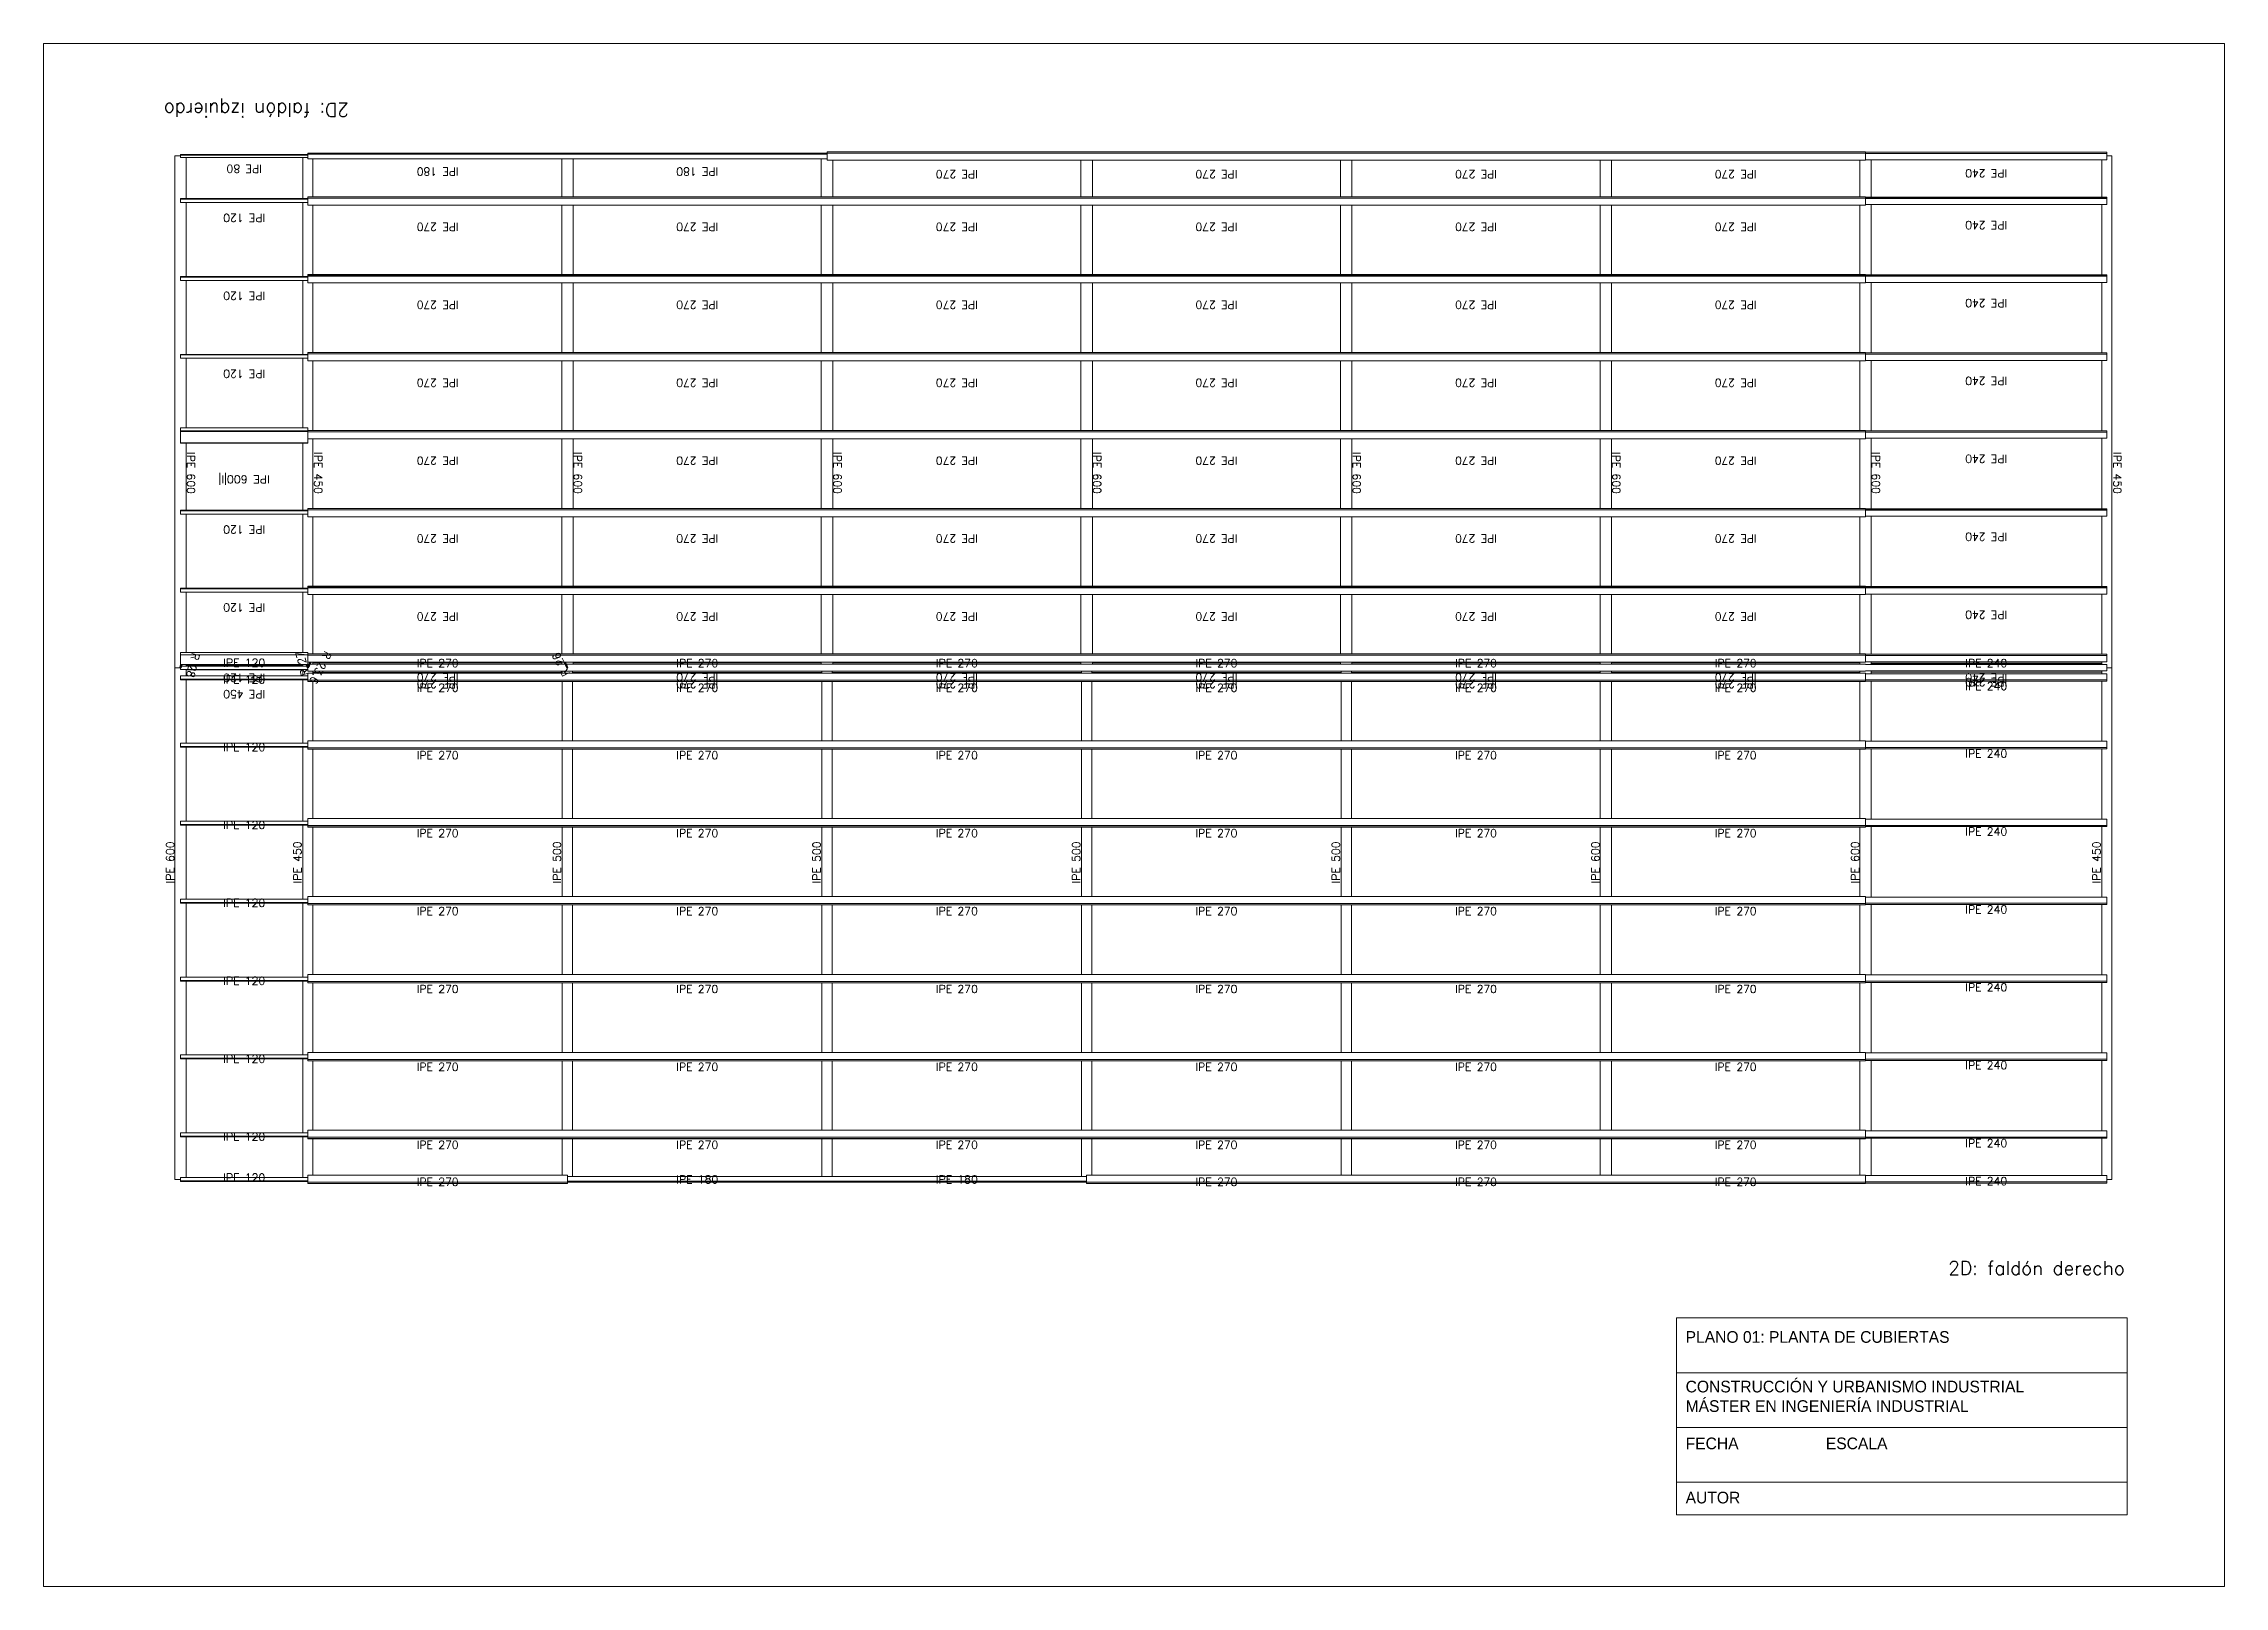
# Model space of a CAD drawing. Header units: millimetres. Extents: x 2 to 172, y 1 to 110.
# Drawn here: x 3.58 to 45.58, y 80.23 to 109.93 of the extents above; entities that cross this region are included whole.
import ezdxf
from ezdxf.enums import TextEntityAlignment as Align

# ---------------------------------------------------------------- set-up
doc = ezdxf.new("R2010")
doc.units = ezdxf.units.MM
for name, color, linetype, lineweight in [('BARRAS_DE_ACERO', 7, 'Continuous', 9), ('FORMATO', 4, 'Continuous', 0), ('REFERENCIA_DE_LAS_BARRAS', 2, 'Continuous', 9), ('TITULOS', 9, 'Continuous', 0)]:
    doc.layers.add(name, color=color, linetype=linetype, lineweight=lineweight)
doc.styles.add('CYPETXT', font='romans__.ttf', dxfattribs={"height": 0.2})
doc.styles.add('RomanS', font='')
doc.styles.get('RomanS').set_extended_font_data('Porsche')

msp = doc.modelspace()

# ---------------------------------------------------------------- texts
at = {"layer": 'FORMATO', "char_height": 0.225, "attachment_point": 1, "style": 'RomanS'}
for s, insert in [('PLANO 01: PLANTA DE CUBIERTAS', (35.204, 85.142)), ('CONSTRUCCIÓN Y URBANISMO INDUSTRIAL\\PMÁSTER EN INGENIERÍA INDUSTRIAL', (35.204, 84.187)), ('FECHA^I^IESCALA', (35.204, 83.093)), ('AUTOR', (35.204, 82.05))]:
    msp.add_mtext_dynamic_manual_height_columns(s, width=8.07911, gutter_width=12.5, heights=[0], dxfattribs=dict(at, insert=insert))
at = {"layer": 'REFERENCIA_DE_LAS_BARRAS', "style": 'CYPETXT'}
for s, rotation, width, p, p2 in [('IPE 80', 180, 0.84215, (7.783, 107.595), (7.103, 107.595)), ('IPE 180', 180, 0.843848, (11.571, 107.541), (10.765, 107.541)), ('IPE 180', 180, 0.843848, (16.571, 107.541), (15.765, 107.541)), ('IPE 270', 180, 0.843848, (21.571, 107.491), (20.765, 107.491)), ('IPE 270', 180, 0.843848, (26.571, 107.491), (25.765, 107.491)), ('IPE 270', 180, 0.843848, (31.571, 107.491), (30.765, 107.491)), ('IPE 270', 180, 0.843848, (36.571, 107.491), (35.765, 107.491)), ('IPE 240', 180, 0.843848, (41.396, 107.508), (40.59, 107.508)), ('IPE 120', 180, 0.843848, (7.846, 106.649), (7.04, 106.649)), ('IPE 270', 180, 0.843848, (11.571, 106.476), (10.765, 106.476)), ('IPE 270', 180, 0.843848, (16.571, 106.476), (15.765, 106.476)), ('IPE 270', 180, 0.843848, (21.571, 106.476), (20.765, 106.476)), ('IPE 270', 180, 0.843848, (26.571, 106.476), (25.765, 106.476)), ('IPE 270', 180, 0.843848, (31.571, 106.476), (30.765, 106.476)), ('IPE 270', 180, 0.843848, (36.571, 106.476), (35.765, 106.476)), ('IPE 240', 180, 0.843848, (41.396, 106.511), (40.59, 106.511)), ('IPE 120', 180, 0.843848, (7.846, 105.149), (7.04, 105.149)), ('IPE 240', 180, 0.843848, (41.396, 105.011), (40.59, 105.011)), ('IPE 270', 180, 0.843848, (11.571, 104.976), (10.765, 104.976)), ('IPE 270', 180, 0.843848, (16.571, 104.976), (15.765, 104.976)), ('IPE 270', 180, 0.843848, (21.571, 104.976), (20.765, 104.976)), ('IPE 270', 180, 0.843848, (26.571, 104.976), (25.765, 104.976)), ('IPE 270', 180, 0.843848, (31.571, 104.976), (30.765, 104.976)), ('IPE 270', 180, 0.843848, (36.571, 104.976), (35.765, 104.976)), ('IPE 120', 180, 0.843848, (7.846, 103.649), (7.04, 103.649)), ('IPE 270', 180, 0.843848, (11.571, 103.476), (10.765, 103.476)), ('IPE 270', 180, 0.843848, (16.571, 103.476), (15.765, 103.476)), ('IPE 270', 180, 0.843848, (21.571, 103.476), (20.765, 103.476)), ('IPE 270', 180, 0.843848, (26.571, 103.476), (25.765, 103.476)), ('IPE 270', 180, 0.843848, (31.571, 103.476), (30.765, 103.476)), ('IPE 270', 180, 0.843848, (36.571, 103.476), (35.765, 103.476)), ('IPE 240', 180, 0.843848, (41.396, 103.511), (40.59, 103.511)), ('IPE 600', 270, 0.843848, (6.342, 102.067), (6.342, 101.261)), ('IPE 600|I|', 180, 0.866214, (7.936, 101.617), (6.95, 101.617)), ('IPE 450', 270, 0.843848, (8.792, 102.067), (8.792, 101.261)), ('IPE 270', 180, 0.843848, (11.571, 101.976), (10.765, 101.976)), ('IPE 600', 270, 0.843848, (13.792, 102.067), (13.792, 101.261)), ('IPE 270', 180, 0.843848, (16.571, 101.976), (15.765, 101.976)), ('IPE 600', 270, 0.843848, (18.792, 102.067), (18.792, 101.261)), ('IPE 270', 180, 0.843848, (21.571, 101.976), (20.765, 101.976)), ('IPE 600', 270, 0.843848, (23.792, 102.067), (23.792, 101.261)), ('IPE 270', 180, 0.843848, (26.571, 101.976), (25.765, 101.976)), ('IPE 600', 270, 0.843848, (28.792, 102.067), (28.792, 101.261)), ('IPE 270', 180, 0.843848, (31.571, 101.976), (30.765, 101.976)), ('IPE 600', 270, 0.843848, (33.792, 102.067), (33.792, 101.261)), ('IPE 270', 180, 0.843848, (36.571, 101.976), (35.765, 101.976)), ('IPE 600', 270, 0.843848, (38.792, 102.067), (38.792, 101.261)), ('IPE 240', 180, 0.843848, (41.396, 102.011), (40.59, 102.011)), ('IPE 450', 270, 0.843848, (43.442, 102.067), (43.442, 101.261)), ('IPE 120', 180, 0.843848, (7.846, 100.649), (7.04, 100.649)), ('IPE 270', 180, 0.843848, (11.571, 100.476), (10.765, 100.476)), ('IPE 270', 180, 0.843848, (16.571, 100.476), (15.765, 100.476)), ('IPE 270', 180, 0.843848, (21.571, 100.476), (20.765, 100.476)), ('IPE 270', 180, 0.843848, (26.571, 100.476), (25.765, 100.476)), ('IPE 270', 180, 0.843848, (31.571, 100.476), (30.765, 100.476)), ('IPE 270', 180, 0.843848, (36.571, 100.476), (35.765, 100.476)), ('IPE 240', 180, 0.843848, (41.396, 100.511), (40.59, 100.511)), ('IPE 120', 180, 0.843848, (7.846, 99.149), (7.04, 99.149)), ('IPE 270', 180, 0.843848, (11.571, 98.976), (10.765, 98.976)), ('IPE 270', 180, 0.843848, (16.571, 98.976), (15.765, 98.976)), ('IPE 270', 180, 0.843848, (21.571, 98.976), (20.765, 98.976)), ('IPE 270', 180, 0.843848, (26.571, 98.976), (25.765, 98.976)), ('IPE 270', 180, 0.843848, (31.571, 98.976), (30.765, 98.976)), ('IPE 270', 180, 0.843848, (36.571, 98.976), (35.765, 98.976)), ('IPE 240', 180, 0.843848, (41.396, 99.011), (40.59, 99.011)), ('R 28', 256.0002, 0.788073, (6.44, 98.211), (6.324, 97.748)), ('R 27', 103.9998, 0.788073, (8.696, 97.782), (8.58, 98.244)), ('R 23.6', 243.1003, 0.803839, (8.995, 98.247), (8.693, 97.653)), ('R 26', 116.8997, 0.788073, (13.72, 97.799), (13.504, 98.224)), ('IPE 120', 180, 0.843848, (7.846, 97.796), (7.04, 97.796)), ('IPE 450', 180, 0.843848, (7.846, 97.481), (7.04, 97.481)), ('IPE 270', 180, 0.843848, (11.571, 97.804), (10.765, 97.804)), ('IPE 270', 180, 0.843848, (11.571, 97.676), (10.765, 97.676)), ('IPE 270', 180, 0.843848, (16.571, 97.804), (15.765, 97.804)), ('IPE 270', 180, 0.843848, (16.571, 97.676), (15.765, 97.676)), ('IPE 270', 180, 0.843848, (21.571, 97.804), (20.765, 97.804)), ('IPE 270', 180, 0.843848, (21.571, 97.676), (20.765, 97.676)), ('IPE 270', 180, 0.843848, (26.571, 97.804), (25.765, 97.804)), ('IPE 270', 180, 0.843848, (26.571, 97.676), (25.765, 97.676)), ('IPE 270', 180, 0.843848, (31.571, 97.804), (30.765, 97.804)), ('IPE 270', 180, 0.843848, (31.571, 97.676), (30.765, 97.676)), ('IPE 270', 180, 0.843848, (36.571, 97.804), (35.765, 97.804)), ('IPE 270', 180, 0.843848, (36.571, 97.676), (35.765, 97.676)), ('IPE 240', 180, 0.843848, (41.396, 97.802), (40.59, 97.802)), ('IPE 240', 180, 0.843848, (41.396, 97.711), (40.59, 97.711)), ('IPE 600', 90, 0.843848, (6.094, 93.761), (6.094, 94.567)), ('IPE 450', 90, 0.843848, (8.544, 93.761), (8.544, 94.567)), ('IPE 500', 90, 0.843848, (13.544, 93.761), (13.544, 94.567)), ('IPE 500', 90, 0.843848, (18.544, 93.761), (18.544, 94.567)), ('IPE 500', 90, 0.843848, (23.544, 93.761), (23.544, 94.567)), ('IPE 500', 90, 0.843848, (28.544, 93.761), (28.544, 94.567)), ('IPE 600', 90, 0.843848, (33.544, 93.761), (33.544, 94.567)), ('IPE 600', 90, 0.843848, (38.544, 93.761), (38.544, 94.567)), ('IPE 450', 90, 0.843848, (43.194, 93.761), (43.194, 94.567))]:
    msp.add_text(s, height=0.1533, rotation=rotation, dxfattribs=dict(at, width=width)).set_placement(p, p2, align=Align.FIT)
at = {"layer": 'REFERENCIA_DE_LAS_BARRAS', "style": 'CYPETXT', "width": 0.843848}
for s, p, p2 in [('IPE 120', (7.04, 97.933), (7.846, 97.933)), ('IPE 270', (10.765, 97.925), (11.571, 97.925)), ('IPE 270', (15.765, 97.925), (16.571, 97.925)), ('IPE 270', (20.765, 97.925), (21.571, 97.925)), ('IPE 270', (25.765, 97.925), (26.571, 97.925)), ('IPE 270', (30.765, 97.925), (31.571, 97.925)), ('IPE 270', (35.765, 97.925), (36.571, 97.925)), ('IPE 240', (40.59, 97.926), (41.396, 97.926)), ('IPE 120', (7.04, 97.609), (7.846, 97.609)), ('IPE 270', (10.765, 97.452), (11.571, 97.452)), ('IPE 270', (15.765, 97.452), (16.571, 97.452)), ('IPE 270', (20.765, 97.452), (21.571, 97.452)), ('IPE 270', (25.765, 97.452), (26.571, 97.452)), ('IPE 270', (30.765, 97.452), (31.571, 97.452)), ('IPE 270', (35.765, 97.452), (36.571, 97.452)), ('IPE 240', (40.59, 97.484), (41.396, 97.484)), ('IPE 120', (7.04, 96.309), (7.846, 96.309)), ('IPE 270', (10.765, 96.152), (11.571, 96.152)), ('IPE 270', (15.765, 96.152), (16.571, 96.152)), ('IPE 270', (20.765, 96.152), (21.571, 96.152)), ('IPE 270', (25.765, 96.152), (26.571, 96.152)), ('IPE 270', (30.765, 96.152), (31.571, 96.152)), ('IPE 270', (35.765, 96.152), (36.571, 96.152)), ('IPE 240', (40.59, 96.184), (41.396, 96.184)), ('IPE 120', (7.04, 94.809), (7.846, 94.809)), ('IPE 270', (10.765, 94.652), (11.571, 94.652)), ('IPE 270', (15.765, 94.652), (16.571, 94.652)), ('IPE 270', (20.765, 94.652), (21.571, 94.652)), ('IPE 270', (25.765, 94.652), (26.571, 94.652)), ('IPE 270', (30.765, 94.652), (31.571, 94.652)), ('IPE 270', (35.765, 94.652), (36.571, 94.652)), ('IPE 240', (40.59, 94.684), (41.396, 94.684)), ('IPE 120', (7.04, 93.309), (7.846, 93.309)), ('IPE 270', (10.765, 93.152), (11.571, 93.152)), ('IPE 270', (15.765, 93.152), (16.571, 93.152)), ('IPE 270', (20.765, 93.152), (21.571, 93.152)), ('IPE 270', (25.765, 93.152), (26.571, 93.152)), ('IPE 270', (30.765, 93.152), (31.571, 93.152)), ('IPE 270', (35.765, 93.152), (36.571, 93.152)), ('IPE 240', (40.59, 93.184), (41.396, 93.184)), ('IPE 120', (7.04, 91.809), (7.846, 91.809)), ('IPE 270', (10.765, 91.652), (11.571, 91.652)), ('IPE 270', (15.765, 91.652), (16.571, 91.652)), ('IPE 270', (20.765, 91.652), (21.571, 91.652)), ('IPE 270', (25.765, 91.652), (26.571, 91.652)), ('IPE 270', (30.765, 91.652), (31.571, 91.652)), ('IPE 270', (35.765, 91.652), (36.571, 91.652)), ('IPE 240', (40.59, 91.684), (41.396, 91.684)), ('IPE 120', (7.04, 90.309), (7.846, 90.309)), ('IPE 270', (10.765, 90.152), (11.571, 90.152)), ('IPE 270', (15.765, 90.152), (16.571, 90.152)), ('IPE 270', (20.765, 90.152), (21.571, 90.152)), ('IPE 270', (25.765, 90.152), (26.571, 90.152)), ('IPE 270', (30.765, 90.152), (31.571, 90.152)), ('IPE 270', (35.765, 90.152), (36.571, 90.152)), ('IPE 240', (40.59, 90.184), (41.396, 90.184)), ('IPE 120', (7.04, 88.809), (7.846, 88.809)), ('IPE 270', (10.765, 88.652), (11.571, 88.652)), ('IPE 270', (15.765, 88.652), (16.571, 88.652)), ('IPE 270', (20.765, 88.652), (21.571, 88.652)), ('IPE 270', (25.765, 88.652), (26.571, 88.652)), ('IPE 270', (30.765, 88.652), (31.571, 88.652)), ('IPE 270', (35.765, 88.652), (36.571, 88.652)), ('IPE 240', (40.59, 88.684), (41.396, 88.684)), ('IPE 120', (7.04, 88.02), (7.846, 88.02)), ('IPE 270', (10.765, 87.938), (11.571, 87.938)), ('IPE 180', (15.765, 87.987), (16.571, 87.987)), ('IPE 180', (20.765, 87.987), (21.571, 87.987)), ('IPE 270', (25.765, 87.938), (26.571, 87.938)), ('IPE 270', (30.765, 87.938), (31.571, 87.938)), ('IPE 270', (35.765, 87.938), (36.571, 87.938)), ('IPE 240', (40.59, 87.954), (41.396, 87.954))]:
    msp.add_text(s, height=0.1533, dxfattribs=at).set_placement(p, p2, align=Align.FIT)
at = {"layer": 'TITULOS', "style": 'CYPETXT', "width": 0.840114}
msp.add_text('2D: faldón izquierdo', height=0.26667, rotation=180, dxfattribs=at).set_placement((9.461, 108.783), (5.893, 108.783), align=Align.FIT)
at = {"layer": 'TITULOS', "style": 'CYPETXT', "width": 0.842692}
msp.add_text('2D: faldón derecho', height=0.26667, dxfattribs=at).set_placement((40.262, 86.223), (43.662, 86.223), align=Align.FIT)

# ---------------------------------------------------------------- linework, layer by layer
at = {"layer": 'BARRAS_DE_ACERO'}
for p, q in [((6.108, 107.765), (6.108, 97.914)), ((6.218, 107.765), (6.108, 107.765)), ((6.218, 107.792), (6.218, 107.791)), ((8.668, 107.792), (6.218, 107.792)), ((6.218, 107.791), (6.218, 107.784)), ((8.668, 107.791), (6.218, 107.791)), ((6.218, 107.784), (6.218, 107.784)), ((6.218, 107.77), (6.218, 107.784)), ((6.218, 107.765), (6.218, 107.77)), ((6.218, 107.738), (6.218, 107.765)), ((6.328, 107.738), (6.218, 107.738)), ((6.328, 107.738), (8.573, 107.738)), ((8.573, 107.738), (8.573, 106.946)), ((8.573, 107.738), (8.668, 107.738)), ((8.668, 107.802), (8.668, 107.819)), ((8.668, 107.819), (8.668, 107.819)), ((18.668, 107.819), (8.668, 107.819)), ((8.668, 107.801), (8.668, 107.802)), ((18.433, 107.802), (8.668, 107.802)), ((8.668, 107.792), (8.668, 107.801)), ((8.668, 107.801), (13.668, 107.801)), ((8.668, 107.738), (8.668, 107.77)), ((8.668, 107.738), (8.668, 107.711)), ((8.668, 107.711), (8.763, 107.711)), ((18.668, 107.801), (13.668, 107.801)), ((18.558, 107.711), (13.778, 107.711)), ((18.668, 107.802), (18.433, 107.802)), ((18.668, 107.711), (18.558, 107.711)), ((18.668, 107.846), (38.668, 107.846)), ((18.668, 107.846), (18.668, 107.845)), ((18.668, 107.845), (18.668, 107.82)), ((18.668, 107.845), (38.668, 107.845)), ((18.668, 107.82), (18.668, 107.819)), ((38.668, 107.82), (18.668, 107.82)), ((23.668, 107.819), (18.668, 107.819)), ((18.668, 107.802), (18.668, 107.819)), ((18.668, 107.819), (18.668, 107.819)), ((18.668, 107.801), (18.668, 107.802)), ((18.778, 107.684), (18.668, 107.684)), ((18.778, 107.684), (23.558, 107.684)), ((23.668, 107.819), (28.668, 107.819)), ((28.558, 107.684), (23.778, 107.684)), ((28.668, 107.819), (33.668, 107.819)), ((28.778, 106.981), (28.778, 107.684)), ((33.558, 106.981), (33.558, 107.684)), ((33.778, 107.684), (38.558, 107.684)), ((33.778, 106.981), (33.778, 107.684)), ((38.558, 107.684), (38.668, 107.684)), ((38.668, 107.846), (38.668, 107.845)), ((38.668, 107.837), (43.318, 107.837)), ((38.668, 107.82), (38.668, 107.836)), ((38.668, 107.836), (43.318, 107.836)), ((38.668, 107.813), (38.668, 107.814)), ((43.318, 107.813), (38.668, 107.813)), ((38.668, 107.813), (38.668, 107.781)), ((38.668, 107.693), (38.668, 107.781)), ((38.668, 107.684), (38.668, 107.693)), ((38.668, 107.693), (38.778, 107.693)), ((38.778, 106.974), (38.778, 107.693)), ((43.223, 107.693), (43.223, 106.974)), ((43.318, 107.837), (43.318, 107.836)), ((43.318, 107.814), (43.318, 107.836)), ((43.318, 107.813), (43.318, 107.814)), ((43.318, 107.779), (43.318, 107.813)), ((43.413, 107.765), (43.318, 107.765)), ((43.318, 107.757), (43.318, 107.693)), ((43.413, 107.765), (43.413, 97.914)), ((6.218, 106.946), (6.328, 106.946)), ((6.218, 106.945), (6.218, 106.946)), ((6.218, 106.934), (8.668, 106.934)), ((6.218, 106.934), (8.668, 106.934)), ((6.218, 106.87), (6.218, 106.916)), ((6.328, 106.87), (6.218, 106.87)), ((6.328, 105.446), (6.328, 106.87)), ((8.573, 106.946), (8.668, 106.946)), ((8.668, 106.87), (8.573, 106.87)), ((8.668, 106.98), (8.668, 106.981)), ((8.763, 106.981), (8.668, 106.981)), ((38.668, 106.98), (8.668, 106.98)), ((8.668, 106.98), (8.668, 106.955)), ((8.668, 106.955), (38.668, 106.955)), ((8.668, 106.934), (8.668, 106.945)), ((8.668, 106.916), (8.668, 106.87)), ((8.763, 105.481), (8.763, 106.82)), ((13.558, 106.82), (13.778, 106.82)), ((13.778, 106.82), (13.778, 105.481)), ((18.778, 106.82), (18.558, 106.82)), ((23.668, 106.954), (18.668, 106.954)), ((18.778, 105.481), (18.778, 106.82)), ((23.778, 106.981), (23.558, 106.981)), ((23.558, 105.481), (23.558, 106.82)), ((23.668, 106.954), (28.668, 106.954)), ((28.558, 106.981), (23.778, 106.981)), ((23.778, 106.82), (28.558, 106.82)), ((23.778, 106.82), (23.778, 105.481)), ((28.778, 106.981), (28.558, 106.981)), ((33.668, 106.954), (28.668, 106.954)), ((28.778, 106.981), (33.558, 106.981)), ((33.558, 106.82), (28.778, 106.82)), ((28.778, 106.82), (28.778, 105.481)), ((38.668, 106.954), (33.668, 106.954)), ((33.778, 106.82), (38.558, 106.82)), ((33.778, 105.481), (33.778, 106.82)), ((38.558, 105.481), (38.558, 106.82)), ((38.558, 106.82), (38.668, 106.82)), ((38.668, 106.974), (38.668, 106.98)), ((38.668, 106.973), (38.668, 106.974)), ((38.778, 106.974), (38.668, 106.974)), ((43.318, 106.973), (38.668, 106.973)), ((38.668, 106.955), (38.668, 106.973)), ((38.668, 106.955), (38.668, 106.954)), ((38.668, 106.954), (38.668, 106.95)), ((38.668, 106.95), (43.318, 106.95)), ((38.668, 106.949), (38.668, 106.95)), ((43.318, 106.949), (38.668, 106.949)), ((38.668, 106.949), (38.668, 106.916)), ((38.668, 106.83), (38.668, 106.916)), ((38.778, 106.83), (38.668, 106.83)), ((38.668, 106.83), (38.668, 106.82)), ((43.223, 106.974), (38.778, 106.974)), ((38.778, 105.474), (38.778, 106.83)), ((43.223, 106.974), (43.318, 106.974)), ((43.318, 106.83), (43.223, 106.83)), ((43.318, 106.974), (43.318, 106.973)), ((43.318, 106.95), (43.318, 106.973)), ((43.318, 106.949), (43.318, 106.95)), ((43.318, 106.916), (43.318, 106.949)), ((43.318, 106.916), (43.318, 106.83)), ((6.218, 105.446), (6.218, 105.445)), ((6.328, 105.446), (6.218, 105.446)), ((6.218, 105.434), (6.218, 105.434)), ((6.218, 105.434), (8.668, 105.434)), ((8.573, 105.446), (6.328, 105.446)), ((8.573, 105.446), (8.668, 105.446)), ((8.668, 105.48), (8.668, 105.481)), ((8.668, 105.481), (8.763, 105.481)), ((8.668, 105.48), (8.668, 105.455)), ((8.668, 105.434), (8.668, 105.445)), ((8.668, 105.434), (8.668, 105.434)), ((8.668, 105.416), (8.668, 105.434)), ((13.778, 105.481), (13.558, 105.481)), ((13.778, 105.481), (18.558, 105.481)), ((28.558, 105.481), (28.778, 105.481)), ((33.668, 105.454), (28.668, 105.454)), ((33.558, 105.481), (28.778, 105.481)), ((33.558, 105.481), (33.778, 105.481)), ((33.778, 105.481), (38.558, 105.481)), ((38.668, 105.481), (38.558, 105.481)), ((38.668, 105.481), (38.668, 105.48)), ((38.668, 105.474), (38.668, 105.473)), ((38.778, 105.474), (38.668, 105.474)), ((38.668, 105.473), (38.668, 105.455)), ((43.318, 105.473), (38.668, 105.473)), ((38.668, 105.454), (38.668, 105.455)), ((43.318, 105.45), (38.668, 105.45)), ((38.668, 105.449), (43.318, 105.449)), ((43.223, 105.474), (38.778, 105.474)), ((43.318, 105.474), (43.223, 105.474)), ((43.318, 105.474), (43.318, 105.473)), ((43.318, 105.473), (43.318, 105.45)), ((43.318, 105.45), (43.318, 105.449)), ((43.318, 105.449), (43.318, 105.416)), ((6.218, 105.37), (6.218, 105.416)), ((6.328, 105.37), (6.218, 105.37)), ((6.328, 105.37), (6.328, 103.946)), ((8.668, 105.37), (8.573, 105.37)), ((8.668, 105.416), (8.668, 105.37)), ((8.763, 105.32), (8.763, 103.981)), ((13.778, 105.32), (13.778, 103.981)), ((18.558, 105.32), (18.558, 103.981)), ((23.558, 105.32), (18.778, 105.32)), ((18.778, 105.32), (18.778, 103.981)), ((23.778, 105.32), (28.558, 105.32)), ((23.778, 103.981), (23.778, 105.32)), ((28.558, 105.32), (28.778, 105.32)), ((28.558, 105.32), (28.558, 103.981)), ((28.778, 105.32), (28.778, 103.981)), ((33.558, 105.32), (33.778, 105.32)), ((33.778, 105.32), (38.558, 105.32)), ((33.778, 105.32), (33.778, 103.981)), ((38.558, 105.32), (38.558, 103.981)), ((38.558, 105.32), (38.668, 105.32)), ((38.668, 105.33), (38.668, 105.416)), ((38.668, 105.33), (38.778, 105.33)), ((38.668, 105.33), (38.668, 105.32)), ((38.778, 105.33), (38.778, 103.974)), ((43.223, 105.33), (43.318, 105.33)), ((43.318, 105.416), (43.318, 105.33)), ((6.218, 103.946), (6.218, 103.945)), ((6.328, 103.946), (6.218, 103.946)), ((6.218, 103.934), (6.218, 103.934)), ((6.218, 103.934), (8.668, 103.934)), ((6.218, 103.87), (6.218, 103.916)), ((8.573, 103.946), (6.328, 103.946)), ((6.328, 103.87), (8.573, 103.87)), ((8.668, 103.87), (8.573, 103.87)), ((8.573, 102.533), (8.573, 103.87)), ((8.668, 103.98), (8.668, 103.955)), ((38.668, 103.98), (8.668, 103.98)), ((8.668, 103.955), (38.668, 103.955)), ((13.668, 103.954), (8.668, 103.954)), ((8.668, 103.945), (8.668, 103.946)), ((8.668, 103.934), (8.668, 103.945)), ((8.668, 103.934), (8.668, 103.934)), ((8.668, 103.916), (8.668, 103.934)), ((8.668, 103.916), (8.668, 103.87)), ((8.668, 103.82), (8.668, 103.87)), ((8.763, 103.82), (8.668, 103.82)), ((13.558, 103.981), (8.763, 103.981)), ((8.763, 103.82), (13.558, 103.82)), ((8.763, 103.82), (8.763, 102.481)), ((13.558, 103.981), (13.778, 103.981)), ((13.778, 103.981), (18.558, 103.981)), ((13.778, 102.481), (13.778, 103.82)), ((18.558, 103.981), (18.778, 103.981)), ((18.558, 103.82), (18.778, 103.82)), ((18.778, 103.981), (23.558, 103.981)), ((18.778, 103.82), (18.778, 102.481)), ((23.778, 103.981), (23.558, 103.981)), ((23.558, 103.82), (23.558, 102.481)), ((23.778, 103.981), (28.558, 103.981)), ((28.558, 103.981), (28.778, 103.981)), ((28.778, 103.981), (33.558, 103.981)), ((33.558, 103.981), (33.778, 103.981)), ((33.778, 103.82), (33.558, 103.82)), ((33.778, 103.981), (38.558, 103.981)), ((38.558, 103.981), (38.668, 103.981)), ((38.668, 103.82), (38.558, 103.82)), ((38.668, 103.98), (38.668, 103.981)), ((38.668, 103.974), (38.668, 103.98)), ((38.668, 103.974), (38.668, 103.973)), ((38.778, 103.974), (38.668, 103.974)), ((38.668, 103.973), (38.668, 103.955)), ((43.318, 103.973), (38.668, 103.973)), ((38.668, 103.954), (38.668, 103.955)), ((43.318, 103.949), (38.668, 103.949)), ((38.668, 103.949), (38.668, 103.916)), ((38.668, 103.82), (38.668, 103.83)), ((43.223, 103.974), (38.778, 103.974)), ((38.778, 103.83), (38.778, 102.474)), ((43.318, 103.974), (43.223, 103.974)), ((43.318, 103.83), (43.223, 103.83)), ((43.318, 103.973), (43.318, 103.974)), ((43.318, 103.973), (43.318, 103.95)), ((43.318, 103.95), (43.318, 103.949)), ((43.318, 103.916), (43.318, 103.949)), ((43.318, 103.916), (43.318, 103.83)), ((6.218, 102.533), (6.218, 102.474)), ((6.328, 102.533), (6.218, 102.533)), ((8.573, 102.533), (6.328, 102.533)), ((8.668, 102.533), (8.573, 102.533)), ((8.668, 102.533), (8.668, 102.481)), ((8.668, 102.48), (8.668, 102.481)), ((8.668, 102.481), (8.763, 102.481)), ((8.668, 102.48), (8.668, 102.474)), ((38.668, 102.48), (8.668, 102.48)), ((8.763, 102.481), (13.558, 102.481)), ((13.558, 102.481), (13.778, 102.481)), ((18.558, 102.481), (13.778, 102.481)), ((33.558, 102.481), (28.778, 102.481)), ((33.558, 102.481), (33.778, 102.481)), ((38.668, 102.481), (38.558, 102.481)), ((38.668, 102.481), (38.668, 102.48)), ((8.668, 102.474), (6.218, 102.474)), ((6.218, 102.463), (6.218, 102.464)), ((6.218, 102.463), (8.668, 102.463)), ((6.218, 102.418), (6.218, 102.463)), ((6.218, 102.235), (6.218, 102.244)), ((6.328, 102.235), (6.218, 102.235)), ((8.573, 102.235), (8.668, 102.235)), ((8.668, 102.474), (8.668, 102.464)), ((8.668, 102.463), (8.668, 102.464)), ((8.668, 102.455), (8.668, 102.463)), ((8.668, 102.454), (8.668, 102.418)), ((13.603, 102.454), (8.668, 102.454)), ((8.668, 102.32), (8.668, 102.418)), ((8.668, 102.235), (8.668, 102.244)), ((8.763, 102.32), (8.763, 100.981)), ((13.558, 102.32), (13.778, 102.32)), ((13.603, 102.454), (13.668, 102.454)), ((18.603, 102.454), (13.668, 102.454)), ((18.558, 102.32), (13.778, 102.32)), ((13.778, 100.981), (13.778, 102.32)), ((38.668, 102.455), (18.558, 102.455)), ((18.778, 100.981), (18.778, 102.32)), ((23.558, 102.32), (23.778, 102.32)), ((23.668, 102.454), (23.603, 102.454)), ((28.668, 102.454), (23.668, 102.454)), ((23.778, 102.32), (28.558, 102.32)), ((23.778, 100.981), (23.778, 102.32)), ((33.668, 102.454), (28.668, 102.454)), ((28.778, 102.32), (33.558, 102.32)), ((28.778, 100.981), (28.778, 102.32)), ((33.778, 102.32), (33.778, 100.981)), ((38.558, 102.32), (38.558, 100.981)), ((38.668, 102.473), (38.668, 102.474)), ((38.668, 102.473), (38.668, 102.455)), ((38.668, 102.455), (38.668, 102.454)), ((38.668, 102.45), (43.318, 102.45)), ((38.668, 102.449), (43.318, 102.449)), ((38.668, 102.33), (38.668, 102.32)), ((38.778, 102.474), (43.223, 102.474)), ((38.778, 102.33), (43.223, 102.33)), ((38.778, 100.974), (38.778, 102.33)), ((43.318, 102.474), (43.223, 102.474)), ((43.318, 102.33), (43.223, 102.33)), ((43.223, 100.974), (43.223, 102.33)), ((43.318, 102.45), (43.318, 102.473)), ((43.318, 102.45), (43.318, 102.449)), ((43.318, 102.449), (43.318, 102.416)), ((43.318, 102.33), (43.318, 102.416)), ((6.218, 100.945), (6.218, 100.946)), ((6.218, 100.946), (6.328, 100.946)), ((6.218, 100.945), (6.218, 100.934)), ((6.218, 100.945), (8.668, 100.945)), ((6.218, 100.934), (6.218, 100.916)), ((6.218, 100.87), (6.218, 100.916)), ((6.218, 100.87), (6.328, 100.87)), ((6.328, 99.446), (6.328, 100.87)), ((8.573, 100.87), (8.668, 100.87)), ((8.61, 100.934), (8.668, 100.934)), ((23.558, 100.955), (8.668, 100.955)), ((8.668, 100.955), (8.668, 100.954)), ((8.668, 100.946), (8.668, 100.945)), ((8.668, 100.945), (8.668, 100.934)), ((8.668, 100.934), (8.668, 100.916)), ((8.668, 100.934), (8.668, 100.934)), ((8.668, 100.916), (8.668, 100.87)), ((8.763, 100.981), (13.558, 100.981)), ((8.763, 100.82), (8.763, 99.481)), ((13.558, 100.981), (13.778, 100.981)), ((13.558, 100.82), (13.778, 100.82)), ((13.603, 100.954), (13.668, 100.954)), ((18.603, 100.954), (13.668, 100.954)), ((18.558, 100.981), (13.778, 100.981)), ((13.778, 100.82), (18.558, 100.82)), ((13.778, 99.481), (13.778, 100.82)), ((18.558, 100.981), (18.778, 100.981)), ((18.668, 100.954), (18.603, 100.954)), ((18.668, 100.954), (23.603, 100.954)), ((23.558, 100.981), (18.778, 100.981)), ((18.778, 99.481), (18.778, 100.82)), ((38.668, 100.955), (23.558, 100.955)), ((23.603, 100.954), (23.668, 100.954)), ((23.668, 100.954), (28.603, 100.954)), ((23.778, 99.481), (23.778, 100.82)), ((28.558, 100.82), (28.778, 100.82)), ((28.603, 100.954), (28.668, 100.954)), ((33.668, 100.954), (28.668, 100.954)), ((28.778, 100.82), (33.558, 100.82)), ((28.778, 99.481), (28.778, 100.82)), ((33.558, 100.82), (33.778, 100.82)), ((33.558, 99.481), (33.558, 100.82)), ((38.668, 100.954), (33.668, 100.954)), ((33.778, 100.82), (38.558, 100.82)), ((38.558, 100.981), (38.668, 100.981)), ((38.558, 100.82), (38.558, 99.481)), ((38.558, 100.82), (38.668, 100.82)), ((38.668, 100.981), (38.668, 100.98)), ((38.668, 100.974), (38.778, 100.974)), ((38.668, 100.955), (38.668, 100.954)), ((38.668, 100.954), (38.668, 100.95)), ((38.668, 100.95), (43.318, 100.95)), ((38.668, 100.949), (38.668, 100.95)), ((38.668, 100.949), (43.318, 100.949)), ((38.668, 100.916), (38.668, 100.949)), ((38.668, 100.83), (38.668, 100.82)), ((43.223, 100.974), (38.778, 100.974)), ((38.778, 99.474), (38.778, 100.83)), ((38.778, 100.83), (43.223, 100.83)), ((43.223, 100.974), (43.318, 100.974)), ((43.223, 100.83), (43.318, 100.83)), ((43.223, 99.474), (43.223, 100.83)), ((43.318, 100.95), (43.318, 100.973)), ((43.318, 100.949), (43.318, 100.95)), ((43.318, 100.949), (43.318, 100.916)), ((43.318, 100.83), (43.318, 100.916)), ((6.218, 99.446), (6.218, 99.445)), ((6.328, 99.446), (6.218, 99.446)), ((6.218, 99.434), (6.218, 99.434)), ((6.218, 99.416), (6.218, 99.434)), ((6.218, 99.434), (8.668, 99.434)), ((6.218, 99.434), (8.61, 99.434)), ((6.218, 99.416), (6.218, 99.37)), ((6.328, 99.37), (6.218, 99.37)), ((8.573, 99.446), (6.328, 99.446)), ((6.328, 98.209), (6.328, 99.37)), ((8.573, 99.37), (6.328, 99.37)), ((8.573, 99.37), (8.668, 99.37)), ((8.573, 98.209), (8.573, 99.37)), ((8.668, 99.434), (8.61, 99.434)), ((8.668, 99.48), (8.668, 99.481)), ((8.763, 99.481), (8.668, 99.481)), ((8.668, 99.48), (38.668, 99.48)), ((8.668, 99.48), (8.668, 99.455)), ((8.668, 99.454), (8.668, 99.455)), ((23.558, 99.455), (8.668, 99.455)), ((13.603, 99.454), (8.668, 99.454)), ((8.668, 99.446), (8.668, 99.445)), ((8.668, 99.434), (8.668, 99.445)), ((8.763, 99.32), (8.668, 99.32)), ((13.558, 99.481), (8.763, 99.481)), ((8.763, 99.32), (8.763, 98.181)), ((13.778, 99.32), (13.558, 99.32)), ((13.668, 99.454), (13.603, 99.454)), ((18.603, 99.454), (13.668, 99.454)), ((13.778, 98.181), (13.778, 99.32)), ((18.558, 99.32), (13.778, 99.32)), ((18.558, 99.481), (18.778, 99.481)), ((18.778, 99.32), (18.558, 99.32)), ((18.558, 99.32), (18.558, 98.181)), ((18.668, 99.454), (18.603, 99.454)), ((18.778, 99.481), (23.558, 99.481)), ((18.778, 99.32), (18.778, 98.181)), ((23.558, 99.32), (18.778, 99.32)), ((23.558, 99.481), (23.778, 99.481)), ((23.558, 99.455), (38.668, 99.455)), ((28.558, 99.481), (23.778, 99.481)), ((23.778, 99.32), (28.558, 99.32)), ((23.778, 99.32), (23.778, 98.181)), ((28.558, 99.481), (28.778, 99.481)), ((28.778, 99.481), (33.558, 99.481)), ((28.778, 99.32), (28.778, 98.181)), ((38.668, 99.454), (33.668, 99.454)), ((33.778, 99.481), (38.558, 99.481)), ((33.778, 99.32), (33.778, 98.181)), ((38.558, 99.32), (33.778, 99.32)), ((38.558, 99.481), (38.668, 99.481)), ((38.558, 99.32), (38.558, 98.181)), ((38.668, 99.32), (38.558, 99.32)), ((38.668, 99.481), (38.668, 99.48)), ((38.668, 99.473), (38.668, 99.474)), ((38.668, 99.455), (38.668, 99.473)), ((38.668, 99.455), (38.668, 99.454)), ((38.668, 99.454), (38.668, 99.45)), ((38.668, 99.45), (43.318, 99.45)), ((43.318, 99.449), (38.668, 99.449)), ((38.668, 99.416), (38.668, 99.33)), ((38.778, 99.33), (38.668, 99.33)), ((38.668, 99.32), (38.668, 99.33)), ((38.778, 99.474), (43.223, 99.474)), ((43.223, 99.33), (38.778, 99.33)), ((43.318, 99.474), (43.223, 99.474)), ((43.223, 99.33), (43.223, 98.174)), ((43.318, 99.33), (43.223, 99.33)), ((43.318, 99.474), (43.318, 99.473)), ((43.318, 99.45), (43.318, 99.449)), ((43.318, 99.416), (43.318, 99.449)), ((43.318, 99.416), (43.318, 99.33)), ((6.108, 88.063), (6.108, 97.914)), ((6.218, 97.974), (6.204, 97.918)), ((6.204, 97.918), (6.205, 97.917)), ((6.205, 97.917), (6.219, 97.974)), ((6.208, 97.917), (6.213, 97.915)), ((6.227, 97.974), (6.213, 97.915)), ((6.218, 98.209), (6.328, 98.209)), ((6.218, 98.209), (6.218, 98.207)), ((6.218, 98.207), (6.218, 98.164)), ((6.218, 98.163), (6.218, 98.164)), ((8.668, 98.164), (6.218, 98.164)), ((6.218, 98.117), (6.218, 98.163)), ((6.218, 97.974), (6.218, 98.117)), ((6.219, 97.974), (6.218, 97.974)), ((6.218, 97.974), (6.218, 97.974)), ((6.218, 97.946), (6.218, 97.934)), ((8.668, 97.946), (6.218, 97.946)), ((6.218, 97.914), (6.218, 97.934)), ((6.218, 97.914), (6.218, 97.882)), ((6.218, 97.914), (6.218, 97.914)), ((6.218, 97.914), (6.218, 97.914)), ((8.668, 97.882), (6.218, 97.882)), ((6.218, 97.882), (8.668, 97.882)), ((6.228, 97.912), (6.243, 97.974)), ((6.231, 97.911), (6.23, 97.911)), ((6.231, 97.911), (6.239, 97.946)), ((6.246, 97.974), (6.239, 97.946)), ((6.239, 97.946), (6.24, 97.946)), ((6.239, 97.946), (8.573, 97.946)), ((6.239, 97.946), (6.239, 97.946)), ((6.328, 97.946), (6.24, 97.946)), ((8.573, 98.209), (6.328, 98.209)), ((8.573, 97.974), (6.328, 97.974)), ((6.328, 97.958), (6.328, 97.958)), ((6.328, 97.947), (6.328, 97.958)), ((6.328, 97.946), (6.328, 97.947)), ((8.573, 97.947), (6.328, 97.947)), ((6.328, 97.882), (6.328, 97.871)), ((6.328, 97.871), (6.328, 97.87)), ((8.573, 97.871), (6.328, 97.871)), ((6.328, 97.87), (8.573, 97.87)), ((8.668, 98.209), (8.573, 98.209)), ((8.573, 97.974), (8.639, 97.974)), ((8.573, 97.974), (8.573, 97.958)), ((8.573, 97.958), (8.573, 97.958)), ((8.573, 97.946), (8.573, 97.947)), ((8.646, 97.946), (8.573, 97.946)), ((8.574, 97.946), (8.573, 97.946)), ((8.573, 97.882), (8.668, 97.882)), ((8.573, 97.882), (8.573, 97.882)), ((8.573, 97.871), (8.573, 97.87)), ((8.573, 97.758), (8.573, 97.87)), ((8.646, 97.946), (8.574, 97.946)), ((8.639, 97.974), (8.639, 97.974)), ((8.639, 97.974), (8.646, 97.946)), ((8.64, 97.974), (8.639, 97.974)), ((8.64, 97.974), (8.643, 97.974)), ((8.656, 97.911), (8.64, 97.974)), ((8.643, 97.974), (8.647, 97.974)), ((8.646, 97.946), (8.647, 97.946)), ((8.647, 97.974), (8.653, 97.974)), ((8.647, 97.974), (8.658, 97.93)), ((8.653, 97.974), (8.658, 97.974)), ((8.653, 97.974), (8.663, 97.931)), ((8.656, 97.911), (8.655, 97.911)), ((8.662, 97.913), (8.658, 97.912)), ((8.662, 97.974), (8.666, 97.974)), ((8.662, 97.974), (8.67, 97.944)), ((8.667, 97.914), (8.662, 97.913)), ((8.663, 97.931), (8.667, 97.914)), ((8.667, 97.974), (8.666, 97.974)), ((8.666, 97.974), (8.672, 97.948)), ((8.668, 97.974), (8.667, 97.974)), ((8.668, 97.97), (8.667, 97.974)), ((8.667, 97.938), (8.667, 97.937)), ((8.667, 97.937), (8.668, 97.933)), ((8.668, 97.914), (8.667, 97.914)), ((8.668, 98.18), (8.668, 98.181)), ((8.668, 98.18), (8.668, 98.164)), ((38.668, 98.18), (8.668, 98.18)), ((8.668, 98.164), (8.668, 98.163)), ((8.668, 98.155), (23.558, 98.155)), ((8.668, 98.154), (13.603, 98.154)), ((8.668, 98.117), (8.668, 98.154)), ((8.668, 98.02), (8.668, 98.117)), ((8.668, 97.982), (8.668, 98.02)), ((8.668, 98.02), (8.708, 98.02)), ((8.668, 97.981), (38.668, 97.981)), ((8.668, 97.955), (8.668, 97.981)), ((8.691, 97.981), (8.668, 97.981)), ((8.668, 97.974), (8.668, 97.981)), ((8.668, 97.97), (8.668, 97.974)), ((8.668, 97.966), (8.668, 97.97)), ((8.672, 97.949), (8.668, 97.966)), ((8.668, 97.946), (8.668, 97.955)), ((8.668, 97.933), (8.67, 97.927)), ((8.668, 97.914), (8.668, 97.914)), ((8.672, 97.912), (8.668, 97.914)), ((8.668, 97.914), (8.668, 97.914)), ((8.668, 97.882), (8.668, 97.871)), ((8.668, 97.882), (8.668, 97.882)), ((8.668, 97.847), (8.668, 97.882)), ((8.67, 97.927), (8.672, 97.915)), ((8.673, 97.948), (8.672, 97.949)), ((8.672, 97.947), (8.672, 97.948)), ((8.672, 97.946), (8.672, 97.947)), ((8.672, 97.946), (8.672, 97.947)), ((8.672, 97.943), (8.672, 97.946)), ((8.672, 97.936), (8.672, 97.94)), ((8.674, 97.916), (8.672, 97.912)), ((8.672, 97.912), (8.676, 97.91)), ((8.674, 97.916), (8.677, 97.916)), ((8.731, 98.02), (8.676, 97.91)), ((8.676, 97.91), (8.678, 97.909)), ((8.7, 97.953), (8.678, 97.909)), ((8.678, 97.909), (8.7, 97.953)), ((8.678, 97.909), (8.678, 97.909)), ((8.681, 97.963), (8.691, 97.981)), ((8.689, 97.982), (8.69, 97.982)), ((8.709, 98.02), (8.69, 97.982)), ((8.691, 97.981), (8.69, 97.982)), ((8.7, 97.953), (8.712, 97.981)), ((8.709, 98.02), (8.712, 98.02)), ((8.712, 98.02), (8.717, 98.02)), ((8.714, 97.982), (8.712, 97.981)), ((13.593, 97.981), (8.712, 97.981)), ((8.715, 97.982), (8.763, 97.982)), ((8.722, 98.02), (8.717, 98.02)), ((8.727, 98.02), (8.722, 98.02)), ((8.731, 98.02), (8.734, 98.02)), ((8.734, 98.02), (8.734, 98.02)), ((13.558, 98.181), (8.763, 98.181)), ((8.763, 98.02), (8.763, 98.009)), ((8.763, 98.009), (13.558, 98.009)), ((8.763, 98.008), (8.763, 98.009)), ((8.763, 98.008), (8.763, 97.982)), ((8.763, 97.982), (8.763, 97.982)), ((13.778, 98.181), (13.558, 98.181)), ((13.558, 98.02), (13.6, 98.02)), ((13.558, 98.008), (13.558, 97.982)), ((13.558, 97.982), (13.558, 97.982)), ((13.558, 97.982), (13.558, 97.982)), ((13.619, 97.982), (13.558, 97.982)), ((13.6, 98.02), (13.619, 97.982)), ((13.601, 98.02), (13.603, 98.02)), ((13.603, 98.154), (13.668, 98.154)), ((13.603, 98.02), (13.608, 98.02)), ((13.603, 98.02), (13.623, 97.982)), ((13.614, 98.02), (13.608, 98.02)), ((13.624, 98.02), (13.619, 98.02)), ((13.622, 97.981), (13.632, 97.958)), ((13.623, 97.982), (13.623, 97.981)), ((13.623, 97.981), (13.623, 97.982)), ((13.623, 97.981), (13.659, 97.91)), ((13.624, 98.02), (13.676, 97.918)), ((13.627, 98.02), (13.647, 97.981)), ((13.648, 97.982), (13.629, 98.02)), ((13.778, 98.02), (13.629, 98.02)), ((13.632, 97.958), (13.656, 97.908)), ((13.632, 97.958), (13.657, 97.909)), ((13.646, 97.981), (13.646, 97.981)), ((13.646, 97.981), (13.654, 97.968)), ((13.647, 97.981), (13.648, 97.982)), ((13.648, 97.982), (13.668, 97.982)), ((13.648, 97.982), (13.648, 97.982)), ((13.654, 97.968), (13.654, 97.968)), ((13.657, 97.909), (13.656, 97.908)), ((13.659, 97.91), (13.657, 97.909)), ((13.659, 97.91), (13.663, 97.912)), ((18.603, 98.154), (13.668, 98.154)), ((13.778, 97.982), (13.668, 97.982)), ((18.593, 97.981), (13.668, 97.981)), ((13.676, 97.918), (13.672, 97.916)), ((13.676, 97.918), (13.678, 97.919)), ((13.679, 97.92), (13.678, 97.919)), ((18.558, 98.181), (13.778, 98.181)), ((13.778, 98.009), (13.778, 98.008)), ((13.778, 97.982), (13.778, 97.982)), ((18.778, 98.181), (18.558, 98.181)), ((18.558, 98.02), (18.778, 98.02)), ((18.558, 97.982), (18.558, 97.982)), ((18.558, 97.982), (18.668, 97.982)), ((18.668, 97.981), (18.593, 97.981)), ((18.603, 98.154), (18.668, 98.154)), ((18.668, 98.154), (23.603, 98.154)), ((18.778, 97.982), (18.668, 97.982)), ((18.668, 97.981), (23.593, 97.981)), ((23.558, 98.181), (18.778, 98.181)), ((18.778, 98.02), (18.778, 98.009)), ((18.778, 97.982), (18.778, 97.982)), ((38.668, 98.155), (23.558, 98.155)), ((23.558, 98.02), (23.778, 98.02)), ((23.558, 98.009), (23.558, 98.008)), ((23.558, 97.982), (23.558, 97.982)), ((23.558, 97.982), (23.558, 97.982)), ((23.558, 97.982), (23.558, 97.982)), ((23.668, 97.982), (23.558, 97.982)), ((23.668, 97.981), (23.593, 97.981)), ((23.668, 98.154), (23.603, 98.154)), ((23.668, 98.154), (28.603, 98.154)), ((23.778, 97.982), (23.668, 97.982)), ((28.593, 97.981), (23.668, 97.981)), ((28.558, 98.181), (23.778, 98.181)), ((23.778, 98.02), (23.778, 98.009)), ((28.558, 98.009), (23.778, 98.009)), ((23.778, 98.008), (23.778, 98.009)), ((23.778, 98.008), (23.778, 97.982)), ((23.778, 98.008), (28.558, 98.008)), ((23.778, 97.982), (23.778, 97.982)), ((23.778, 97.982), (28.558, 97.982)), ((28.558, 98.02), (28.778, 98.02)), ((28.558, 98.009), (28.558, 98.008)), ((28.558, 98.008), (28.558, 97.982)), ((28.668, 97.982), (28.558, 97.982)), ((28.558, 97.982), (28.558, 97.982)), ((28.558, 97.982), (28.558, 97.982)), ((28.558, 97.982), (28.558, 97.982)), ((28.668, 98.154), (28.603, 98.154)), ((28.778, 97.982), (28.668, 97.982)), ((33.558, 98.181), (28.778, 98.181)), ((28.778, 98.02), (28.778, 98.009)), ((33.558, 98.009), (28.778, 98.009)), ((28.778, 98.008), (28.778, 98.009)), ((28.778, 98.008), (28.778, 97.982)), ((28.778, 97.982), (28.778, 97.982)), ((33.558, 97.982), (28.778, 97.982)), ((33.778, 98.181), (33.558, 98.181)), ((33.558, 98.02), (33.778, 98.02)), ((33.558, 98.008), (33.558, 97.982)), ((33.644, 97.982), (33.558, 97.982)), ((33.558, 97.982), (33.558, 97.982)), ((33.644, 97.982), (33.668, 97.982)), ((33.668, 98.154), (38.668, 98.154)), ((33.778, 97.982), (33.668, 97.982)), ((38.558, 98.181), (33.778, 98.181)), ((33.778, 98.009), (33.778, 98.02)), ((33.778, 98.02), (38.558, 98.02)), ((33.778, 98.009), (38.558, 98.009)), ((33.778, 98.009), (33.778, 98.008)), ((33.778, 97.982), (33.778, 98.008)), ((33.778, 98.008), (38.558, 98.008)), ((38.668, 98.181), (38.558, 98.181)), ((38.558, 98.008), (38.558, 98.009)), ((38.558, 97.982), (38.558, 98.008)), ((38.668, 98.18), (38.668, 98.181)), ((38.668, 98.18), (38.668, 98.174)), ((38.668, 98.174), (38.668, 98.173)), ((38.778, 98.174), (38.668, 98.174)), ((38.668, 98.173), (38.668, 98.155)), ((43.318, 98.173), (38.668, 98.173)), ((38.668, 98.155), (38.668, 98.154)), ((38.668, 98.154), (38.668, 98.15)), ((38.668, 98.15), (38.668, 98.149)), ((43.318, 98.15), (38.668, 98.15)), ((43.318, 98.149), (38.668, 98.149)), ((38.668, 98.149), (38.668, 98.116)), ((38.668, 98.116), (38.668, 98.03)), ((38.668, 97.981), (38.668, 97.974)), ((38.668, 97.974), (43.318, 97.974)), ((43.318, 97.974), (38.668, 97.974)), ((38.778, 97.974), (38.668, 97.974)), ((38.778, 98.03), (38.778, 97.998)), ((38.778, 98.03), (43.223, 98.03)), ((38.778, 97.998), (38.778, 97.997)), ((38.778, 97.998), (43.223, 97.998)), ((38.778, 97.974), (38.778, 97.975)), ((43.318, 98.174), (43.223, 98.174)), ((43.318, 98.03), (43.223, 98.03)), ((43.318, 97.974), (43.315, 97.974)), ((43.318, 98.173), (43.318, 98.174)), ((43.318, 98.15), (43.318, 98.173)), ((43.318, 98.15), (43.318, 98.149)), ((43.318, 98.149), (43.318, 98.116)), ((43.318, 98.116), (43.318, 98.03)), ((43.318, 97.951), (43.318, 97.974)), ((43.318, 97.974), (43.318, 97.941)), ((43.318, 97.974), (43.318, 97.974)), ((43.318, 97.951), (43.318, 97.914)), ((43.318, 97.894), (43.318, 97.914)), ((43.318, 97.914), (43.413, 97.914)), ((43.318, 97.914), (43.318, 97.854)), ((43.318, 97.894), (43.318, 97.854)), ((43.413, 88.063), (43.413, 97.914)), ((6.328, 97.758), (6.218, 97.758)), ((6.218, 97.695), (6.218, 97.694)), ((6.218, 97.694), (8.668, 97.694)), ((6.218, 97.683), (6.218, 97.694)), ((6.218, 97.683), (8.668, 97.683)), ((6.218, 97.682), (6.218, 97.683)), ((6.328, 97.682), (6.218, 97.682)), ((6.328, 97.682), (6.328, 96.458)), ((6.328, 97.682), (8.573, 97.682)), ((8.573, 97.758), (8.668, 97.758)), ((8.573, 97.682), (8.573, 96.458)), ((8.668, 97.846), (8.668, 97.847)), ((38.668, 97.847), (8.668, 97.847)), ((8.668, 97.809), (8.668, 97.782)), ((8.763, 97.809), (8.668, 97.809)), ((8.668, 97.758), (8.668, 97.782)), ((8.668, 97.758), (8.668, 97.695)), ((8.668, 97.694), (8.668, 97.695)), ((8.668, 97.694), (8.668, 97.683)), ((8.668, 97.683), (8.668, 97.682)), ((8.668, 97.674), (38.668, 97.674)), ((8.668, 97.673), (8.668, 97.674)), ((8.668, 97.673), (38.668, 97.673)), ((8.668, 97.673), (8.668, 97.648)), ((13.668, 97.648), (8.668, 97.648)), ((8.668, 97.648), (8.668, 97.647)), ((8.763, 97.647), (8.668, 97.647)), ((38.668, 97.847), (8.763, 97.847)), ((13.568, 97.846), (8.763, 97.846)), ((8.763, 97.82), (13.568, 97.82)), ((13.568, 97.846), (13.568, 97.821)), ((13.568, 97.846), (13.568, 97.846)), ((13.568, 97.846), (13.568, 97.846)), ((13.768, 97.846), (13.568, 97.846)), ((13.568, 97.821), (13.568, 97.82)), ((13.568, 97.809), (13.568, 97.82)), ((13.568, 97.647), (13.568, 96.509)), ((38.668, 97.648), (13.668, 97.648)), ((13.768, 97.846), (13.768, 97.846)), ((13.768, 97.846), (18.568, 97.846)), ((13.768, 97.821), (18.568, 97.821)), ((13.768, 97.809), (13.768, 97.82)), ((18.568, 97.846), (18.568, 97.846)), ((18.568, 97.821), (18.568, 97.846)), ((18.568, 97.821), (18.568, 97.82)), ((18.768, 97.647), (18.568, 97.647)), ((18.768, 97.846), (18.768, 97.846)), ((18.768, 97.846), (18.768, 97.821)), ((18.768, 97.821), (18.768, 97.82)), ((18.768, 97.821), (23.568, 97.821)), ((23.568, 97.846), (23.568, 97.846)), ((23.768, 97.846), (23.568, 97.846)), ((23.768, 97.846), (23.768, 97.846)), ((23.768, 97.846), (23.768, 97.821)), ((23.768, 97.821), (28.568, 97.821)), ((23.768, 97.82), (23.768, 97.821)), ((23.768, 97.82), (23.768, 97.809)), ((23.768, 97.82), (28.568, 97.82)), ((28.568, 97.846), (28.768, 97.846)), ((28.568, 97.846), (28.568, 97.846)), ((28.568, 97.821), (28.568, 97.82)), ((28.568, 97.647), (28.568, 96.509)), ((28.768, 97.821), (28.768, 97.846)), ((28.768, 97.846), (28.768, 97.846)), ((28.768, 97.82), (28.768, 97.821)), ((33.558, 97.82), (28.768, 97.82)), ((33.558, 97.846), (33.778, 97.846)), ((33.558, 97.821), (33.558, 97.846)), ((33.558, 97.82), (33.558, 97.809)), ((33.778, 97.821), (33.778, 97.846)), ((33.778, 97.846), (33.778, 97.846)), ((33.778, 97.821), (38.558, 97.821)), ((33.778, 97.82), (33.778, 97.809)), ((38.558, 97.809), (33.778, 97.809)), ((38.558, 97.647), (33.778, 97.647)), ((38.558, 97.846), (38.558, 97.846)), ((38.668, 97.846), (38.558, 97.846)), ((38.558, 97.82), (38.558, 97.821)), ((38.558, 97.647), (38.558, 96.509)), ((38.558, 97.647), (38.668, 97.647)), ((38.668, 97.854), (38.668, 97.854)), ((43.318, 97.854), (38.668, 97.854)), ((38.668, 97.854), (38.668, 97.847)), ((38.778, 97.854), (38.668, 97.854)), ((38.668, 97.854), (38.668, 97.847)), ((43.318, 97.854), (38.668, 97.854)), ((38.668, 97.846), (38.668, 97.847)), ((38.668, 97.798), (38.778, 97.798)), ((38.668, 97.679), (38.668, 97.678)), ((43.318, 97.679), (38.668, 97.679)), ((38.668, 97.678), (38.668, 97.674)), ((43.318, 97.678), (38.668, 97.678)), ((38.668, 97.673), (38.668, 97.674)), ((38.668, 97.654), (38.778, 97.654)), ((38.668, 97.648), (38.668, 97.647)), ((38.778, 97.854), (38.778, 97.853)), ((38.778, 97.853), (38.778, 97.831)), ((38.778, 97.853), (43.223, 97.853)), ((43.223, 97.798), (38.778, 97.798)), ((38.778, 97.654), (43.223, 97.654)), ((43.223, 97.854), (43.318, 97.854)), ((43.223, 97.853), (43.223, 97.854)), ((43.223, 97.853), (43.223, 97.831)), ((43.223, 97.83), (43.223, 97.831)), ((43.223, 97.654), (43.223, 96.498)), ((43.318, 97.654), (43.223, 97.654)), ((43.318, 97.854), (43.318, 97.854)), ((43.318, 97.678), (43.318, 97.679)), ((43.318, 97.678), (43.318, 97.655)), ((43.318, 97.654), (43.318, 97.655)), ((6.218, 96.394), (6.218, 96.395)), ((6.218, 96.394), (8.668, 96.394)), ((6.218, 96.383), (6.218, 96.394)), ((6.218, 96.382), (6.218, 96.383)), ((8.668, 96.383), (6.218, 96.383)), ((6.328, 96.382), (6.218, 96.382)), ((6.328, 94.958), (6.328, 96.382)), ((8.573, 96.458), (8.668, 96.458)), ((8.668, 96.382), (8.573, 96.382)), ((8.668, 96.458), (8.668, 96.509)), ((8.763, 96.509), (8.668, 96.509)), ((8.668, 96.458), (8.668, 96.395)), ((8.668, 96.394), (8.668, 96.395)), ((8.668, 96.383), (8.668, 96.394)), ((8.668, 96.374), (38.668, 96.374)), ((8.668, 96.373), (38.668, 96.373)), ((38.668, 96.348), (8.668, 96.348)), ((8.668, 96.347), (8.668, 96.348)), ((8.763, 96.347), (8.668, 96.347)), ((13.568, 96.509), (8.763, 96.509)), ((8.763, 95.009), (8.763, 96.347)), ((13.568, 96.347), (8.763, 96.347)), ((13.568, 96.509), (13.768, 96.509)), ((13.568, 96.347), (13.568, 95.009)), ((13.768, 96.347), (13.568, 96.347)), ((13.768, 96.347), (18.568, 96.347)), ((13.768, 96.347), (13.768, 95.009)), ((18.768, 96.509), (18.568, 96.509)), ((18.568, 96.347), (18.568, 95.009)), ((18.768, 96.347), (18.568, 96.347)), ((18.768, 95.009), (18.768, 96.347)), ((23.768, 96.347), (23.568, 96.347)), ((28.768, 96.347), (28.568, 96.347)), ((33.558, 96.509), (28.768, 96.509)), ((33.558, 96.347), (28.768, 96.347)), ((33.778, 96.509), (33.558, 96.509)), ((33.558, 96.347), (33.558, 95.009)), ((33.778, 96.509), (38.558, 96.509)), ((38.558, 96.509), (38.668, 96.509)), ((38.558, 96.347), (38.558, 95.009)), ((38.668, 96.347), (38.558, 96.347)), ((38.668, 96.498), (38.668, 96.379)), ((38.668, 96.378), (38.668, 96.379)), ((43.318, 96.379), (38.668, 96.379)), ((38.668, 96.378), (38.668, 96.374)), ((43.318, 96.378), (38.668, 96.378)), ((38.668, 96.373), (38.668, 96.374)), ((38.668, 96.373), (38.668, 96.355)), ((38.668, 96.354), (38.668, 96.348)), ((38.668, 96.354), (38.778, 96.354)), ((38.668, 96.348), (38.668, 96.347)), ((38.778, 94.998), (38.778, 96.354)), ((43.223, 96.354), (43.318, 96.354)), ((43.318, 96.378), (43.318, 96.379)), ((43.318, 96.378), (43.318, 96.355)), ((43.318, 96.355), (43.318, 96.354)), ((6.328, 94.958), (6.218, 94.958)), ((6.218, 94.895), (6.218, 94.958)), ((8.573, 94.958), (6.328, 94.958)), ((8.668, 95.009), (8.668, 94.958)), ((8.763, 95.009), (8.668, 95.009)), ((13.568, 95.009), (8.763, 95.009)), ((13.568, 95.009), (13.768, 95.009)), ((18.568, 95.009), (13.768, 95.009)), ((18.768, 95.009), (18.568, 95.009)), ((23.568, 95.009), (18.768, 95.009)), ((23.768, 95.009), (23.568, 95.009)), ((28.768, 95.009), (28.568, 95.009)), ((33.558, 95.009), (33.778, 95.009)), ((38.668, 95.009), (38.558, 95.009)), ((38.668, 95.009), (38.668, 94.998)), ((38.668, 94.998), (38.778, 94.998)), ((38.668, 94.879), (38.668, 94.998)), ((43.223, 94.998), (38.778, 94.998)), ((6.218, 94.895), (8.668, 94.895)), ((6.218, 94.895), (6.218, 94.894)), ((6.218, 94.883), (6.218, 94.894)), ((6.218, 94.882), (6.328, 94.882)), ((6.328, 94.882), (8.573, 94.882)), ((6.328, 94.882), (6.328, 93.458)), ((8.668, 94.882), (8.573, 94.882)), ((8.573, 94.882), (8.573, 93.458)), ((8.668, 94.895), (8.668, 94.894)), ((8.668, 94.873), (38.668, 94.873)), ((8.668, 94.873), (8.668, 94.848)), ((38.668, 94.848), (8.668, 94.848)), ((8.668, 94.847), (8.668, 94.848)), ((8.668, 94.847), (8.763, 94.847)), ((8.763, 94.847), (13.568, 94.847)), ((8.763, 93.509), (8.763, 94.847)), ((13.568, 94.847), (13.768, 94.847)), ((13.568, 93.509), (13.568, 94.847)), ((13.768, 94.847), (18.568, 94.847)), ((18.568, 94.847), (18.568, 93.509)), ((18.768, 94.847), (18.768, 93.509)), ((23.568, 93.509), (23.568, 94.847)), ((23.768, 94.847), (23.768, 93.509)), ((28.568, 94.847), (28.568, 93.509)), ((28.768, 94.847), (28.768, 93.509)), ((33.558, 93.509), (33.558, 94.847)), ((38.558, 94.847), (38.668, 94.847)), ((38.558, 94.847), (38.558, 93.509)), ((43.318, 94.878), (38.668, 94.878)), ((38.668, 94.874), (38.668, 94.873)), ((38.668, 94.873), (38.668, 94.855)), ((38.668, 94.847), (38.668, 94.848)), ((38.778, 94.854), (43.223, 94.854)), ((43.318, 94.854), (43.223, 94.854)), ((43.223, 93.498), (43.223, 94.854)), ((43.318, 94.879), (43.318, 94.878)), ((43.318, 94.855), (43.318, 94.878)), ((43.318, 94.855), (43.318, 94.854)), ((6.218, 93.458), (6.328, 93.458)), ((6.218, 93.395), (6.218, 93.458)), ((6.218, 93.394), (6.218, 93.395)), ((8.668, 93.395), (6.218, 93.395)), ((6.218, 93.382), (6.218, 93.383)), ((8.573, 93.458), (6.328, 93.458)), ((6.328, 91.958), (6.328, 93.382)), ((8.573, 93.458), (8.668, 93.458)), ((8.668, 93.382), (8.573, 93.382)), ((8.763, 93.509), (8.668, 93.509)), ((8.668, 93.458), (8.668, 93.509)), ((8.668, 93.458), (8.668, 93.395)), ((8.668, 93.394), (8.668, 93.395)), ((8.668, 93.383), (8.668, 93.382)), ((8.668, 93.374), (8.668, 93.382)), ((8.668, 93.374), (38.668, 93.374)), ((8.668, 93.373), (38.668, 93.373)), ((38.668, 93.348), (8.668, 93.348)), ((8.668, 93.348), (8.668, 93.347)), ((8.668, 93.347), (8.763, 93.347)), ((13.568, 93.509), (8.763, 93.509)), ((8.763, 92.009), (8.763, 93.347)), ((13.568, 93.347), (8.763, 93.347)), ((13.768, 93.509), (13.568, 93.509)), ((13.568, 93.347), (13.568, 92.009)), ((13.768, 93.347), (13.568, 93.347)), ((13.768, 92.009), (13.768, 93.347)), ((18.568, 93.347), (13.768, 93.347)), ((18.568, 93.509), (18.768, 93.509)), ((18.568, 93.347), (18.568, 92.009)), ((18.768, 93.347), (18.568, 93.347)), ((23.568, 93.509), (18.768, 93.509)), ((18.768, 92.009), (18.768, 93.347)), ((23.568, 93.347), (18.768, 93.347)), ((23.768, 93.509), (23.568, 93.509)), ((23.568, 93.347), (23.568, 92.009)), ((23.768, 93.347), (23.568, 93.347)), ((28.568, 93.347), (23.768, 93.347)), ((28.768, 93.347), (28.568, 93.347)), ((28.568, 93.347), (28.568, 92.009)), ((28.768, 93.347), (33.558, 93.347)), ((28.768, 92.009), (28.768, 93.347)), ((33.778, 93.347), (33.558, 93.347)), ((38.558, 93.509), (38.668, 93.509)), ((38.558, 93.347), (38.668, 93.347)), ((38.668, 93.498), (38.668, 93.509)), ((38.668, 93.498), (38.668, 93.379)), ((38.778, 93.498), (38.668, 93.498)), ((43.318, 93.379), (38.668, 93.379)), ((38.668, 93.378), (43.318, 93.378)), ((38.668, 93.374), (38.668, 93.373)), ((38.668, 93.373), (38.668, 93.355)), ((38.668, 93.354), (38.668, 93.348)), ((38.668, 93.348), (38.668, 93.347)), ((38.778, 93.354), (38.778, 91.998)), ((43.223, 93.354), (43.318, 93.354)), ((43.223, 93.354), (43.223, 91.998)), ((43.318, 93.379), (43.318, 93.378)), ((43.318, 93.355), (43.318, 93.378)), ((43.318, 93.354), (43.318, 93.355)), ((8.668, 91.958), (8.668, 92.009)), ((8.668, 92.009), (8.763, 92.009)), ((13.568, 92.009), (8.763, 92.009)), ((13.768, 92.009), (13.568, 92.009)), ((18.568, 92.009), (13.768, 92.009)), ((18.568, 92.009), (18.768, 92.009)), ((18.768, 92.009), (23.568, 92.009)), ((23.768, 92.009), (23.568, 92.009)), ((28.568, 92.009), (28.768, 92.009)), ((33.558, 92.009), (33.778, 92.009)), ((38.558, 92.009), (38.668, 92.009)), ((38.668, 92.009), (38.668, 91.998)), ((38.668, 91.998), (38.778, 91.998)), ((43.223, 91.998), (38.778, 91.998)), ((43.223, 91.998), (43.318, 91.998)), ((43.318, 91.879), (43.318, 91.998)), ((6.218, 91.958), (6.328, 91.958)), ((6.218, 91.895), (6.218, 91.958)), ((6.218, 91.895), (6.218, 91.894)), ((8.668, 91.895), (6.218, 91.895)), ((6.218, 91.883), (6.218, 91.894)), ((6.218, 91.883), (8.668, 91.883)), ((6.218, 91.882), (6.218, 91.883)), ((6.328, 91.958), (8.573, 91.958)), ((8.573, 91.958), (8.668, 91.958)), ((8.668, 91.882), (8.573, 91.882)), ((8.668, 91.958), (8.668, 91.895)), ((8.668, 91.894), (8.668, 91.895)), ((8.668, 91.873), (38.668, 91.873)), ((8.668, 91.873), (8.668, 91.848)), ((38.668, 91.848), (8.668, 91.848)), ((8.668, 91.847), (8.668, 91.848)), ((8.763, 91.847), (8.668, 91.847)), ((8.763, 91.847), (13.568, 91.847)), ((13.568, 91.847), (13.768, 91.847)), ((13.568, 91.847), (13.568, 90.509)), ((13.768, 91.847), (18.568, 91.847)), ((13.768, 90.509), (13.768, 91.847)), ((18.568, 91.847), (18.568, 90.509)), ((18.768, 90.509), (18.768, 91.847)), ((23.568, 90.509), (23.568, 91.847)), ((23.768, 90.509), (23.768, 91.847)), ((28.568, 91.847), (28.568, 90.509)), ((28.768, 91.847), (28.768, 90.509)), ((33.778, 91.847), (33.558, 91.847)), ((33.778, 91.847), (38.558, 91.847)), ((38.558, 91.847), (38.558, 90.509)), ((38.668, 91.847), (38.558, 91.847)), ((38.668, 91.874), (38.668, 91.873)), ((38.668, 91.854), (38.668, 91.855)), ((38.668, 91.854), (38.778, 91.854)), ((38.668, 91.848), (38.668, 91.854)), ((38.668, 91.847), (38.668, 91.848)), ((43.223, 91.854), (43.318, 91.854)), ((43.318, 91.878), (43.318, 91.855)), ((43.318, 91.854), (43.318, 91.855)), ((6.218, 90.394), (6.218, 90.395)), ((6.218, 90.383), (6.218, 90.382)), ((6.218, 90.382), (6.328, 90.382)), ((6.328, 88.958), (6.328, 90.382)), ((6.328, 90.382), (8.573, 90.382)), ((8.573, 90.458), (8.668, 90.458)), ((8.573, 90.382), (8.668, 90.382)), ((8.573, 88.958), (8.573, 90.382)), ((8.668, 90.458), (8.668, 90.509)), ((8.668, 90.509), (8.763, 90.509)), ((8.668, 90.458), (8.668, 90.395)), ((8.668, 90.394), (8.668, 90.395)), ((8.668, 90.374), (8.668, 90.373)), ((8.668, 90.374), (38.668, 90.374)), ((8.668, 90.373), (38.668, 90.373)), ((8.668, 90.373), (8.668, 90.348)), ((8.668, 90.348), (38.668, 90.348)), ((8.668, 90.348), (8.668, 90.347)), ((8.668, 90.347), (8.763, 90.347)), ((8.763, 90.347), (13.568, 90.347)), ((8.763, 89.009), (8.763, 90.347)), ((13.568, 90.347), (13.568, 89.009)), ((13.768, 90.347), (13.568, 90.347)), ((13.768, 90.509), (18.568, 90.509)), ((13.768, 90.347), (18.568, 90.347)), ((13.768, 90.347), (13.768, 89.009)), ((18.768, 90.509), (18.568, 90.509)), ((18.568, 90.347), (18.568, 89.009)), ((18.768, 90.347), (18.568, 90.347)), ((23.568, 90.509), (18.768, 90.509)), ((18.768, 89.009), (18.768, 90.347)), ((23.568, 90.347), (18.768, 90.347)), ((23.768, 90.509), (23.568, 90.509)), ((23.568, 90.347), (23.568, 89.009)), ((23.768, 90.347), (23.568, 90.347)), ((23.768, 89.009), (23.768, 90.347)), ((28.568, 90.347), (28.768, 90.347)), ((33.778, 89.009), (33.778, 90.347)), ((38.558, 90.347), (38.558, 89.009)), ((38.778, 90.498), (38.668, 90.498)), ((38.668, 90.378), (43.318, 90.378)), ((38.668, 90.373), (38.668, 90.374)), ((38.668, 90.373), (38.668, 90.355)), ((38.668, 90.348), (38.668, 90.354)), ((38.668, 90.348), (38.668, 90.347)), ((38.778, 88.998), (38.778, 90.354)), ((43.223, 90.498), (43.318, 90.498)), ((43.223, 90.354), (43.223, 88.998)), ((43.318, 90.354), (43.223, 90.354)), ((43.318, 90.498), (43.318, 90.379)), ((43.318, 90.378), (43.318, 90.379)), ((43.318, 90.378), (43.318, 90.355)), ((43.318, 90.355), (43.318, 90.354)), ((6.218, 88.958), (6.328, 88.958)), ((6.218, 88.895), (6.218, 88.958)), ((6.218, 88.895), (8.668, 88.895)), ((6.218, 88.894), (6.218, 88.895)), ((6.218, 88.882), (6.218, 88.883)), ((6.328, 88.882), (6.218, 88.882)), ((8.573, 88.958), (6.328, 88.958)), ((6.328, 88.101), (6.328, 88.882)), ((8.573, 88.882), (8.668, 88.882)), ((8.668, 89.009), (8.668, 88.958)), ((8.763, 89.009), (8.668, 89.009)), ((8.668, 88.895), (8.668, 88.894)), ((8.668, 88.874), (38.668, 88.874)), ((8.668, 88.848), (38.668, 88.848)), ((13.568, 89.009), (8.763, 89.009)), ((13.568, 89.009), (13.768, 89.009)), ((18.568, 89.009), (13.768, 89.009)), ((13.768, 88.118), (13.768, 88.847)), ((18.768, 89.009), (18.568, 89.009)), ((18.768, 88.847), (18.568, 88.847)), ((23.568, 89.009), (18.768, 89.009)), ((18.768, 88.847), (23.568, 88.847)), ((18.768, 88.118), (18.768, 88.847)), ((23.568, 89.009), (23.768, 89.009)), ((23.568, 88.847), (23.568, 88.118)), ((23.768, 88.847), (23.568, 88.847)), ((23.768, 88.847), (23.768, 88.144)), ((28.768, 88.847), (28.768, 88.144)), ((38.558, 89.009), (33.778, 89.009)), ((33.778, 88.847), (33.778, 88.144)), ((38.558, 88.847), (38.558, 88.144)), ((38.668, 88.998), (38.778, 88.998)), ((38.668, 88.879), (38.668, 88.878)), ((38.668, 88.874), (38.668, 88.878)), ((38.668, 88.878), (43.318, 88.878)), ((38.668, 88.873), (38.668, 88.874)), ((38.668, 88.855), (38.668, 88.854)), ((38.668, 88.855), (43.318, 88.855)), ((38.668, 88.854), (38.778, 88.854)), ((38.668, 88.848), (38.668, 88.854)), ((38.668, 88.847), (38.668, 88.848)), ((43.223, 88.998), (38.778, 88.998)), ((38.778, 88.135), (38.778, 88.854)), ((43.223, 88.998), (43.318, 88.998)), ((43.318, 88.854), (43.223, 88.854)), ((43.318, 88.879), (43.318, 88.998)), ((43.318, 88.878), (43.318, 88.879)), ((43.318, 88.878), (43.318, 88.855)), ((43.318, 88.854), (43.318, 88.855)), ((6.218, 88.063), (6.108, 88.063)), ((6.218, 88.038), (6.218, 88.037)), ((6.218, 88.026), (6.218, 88.037)), ((6.218, 88.025), (6.218, 88.026)), ((8.668, 88.026), (6.218, 88.026)), ((8.668, 88.025), (6.218, 88.025)), ((8.668, 88.118), (8.668, 88.144)), ((8.763, 88.144), (8.668, 88.144)), ((8.668, 88.118), (8.668, 88.101)), ((8.668, 88.037), (8.668, 88.038)), ((8.668, 88.025), (8.668, 88.026)), ((8.668, 88.01), (8.668, 88.025)), ((8.668, 88.01), (13.668, 88.01)), ((8.668, 88.009), (8.668, 88.01)), ((8.668, 88.009), (13.668, 88.009)), ((8.668, 87.983), (8.668, 88.009)), ((8.668, 87.983), (13.668, 87.983)), ((8.668, 87.982), (8.668, 87.983)), ((8.668, 87.982), (13.668, 87.982)), ((13.568, 88.144), (13.668, 88.144)), ((13.668, 88.144), (13.668, 88.118)), ((13.668, 88.118), (13.768, 88.118)), ((13.668, 88.054), (13.668, 88.027)), ((13.668, 88.01), (13.668, 88.026)), ((23.668, 88.026), (13.668, 88.026)), ((13.668, 88.01), (13.668, 88.009)), ((13.668, 88.01), (13.668, 88.01)), ((13.668, 87.983), (13.668, 88.009)), ((13.668, 88.009), (13.668, 88.009)), ((13.668, 88.009), (23.668, 88.009)), ((13.668, 87.982), (13.668, 87.983)), ((13.768, 88.118), (18.568, 88.118)), ((18.568, 88.118), (18.768, 88.118)), ((18.768, 88.118), (23.568, 88.118)), ((23.668, 88.118), (23.668, 88.144)), ((23.668, 88.026), (23.668, 88.027)), ((23.668, 88.026), (23.668, 88.01)), ((23.668, 88.01), (23.668, 88.01)), ((38.668, 88.01), (23.668, 88.01)), ((23.668, 88.009), (38.668, 88.009)), ((23.668, 88.009), (23.668, 88.009)), ((23.668, 87.983), (23.668, 88.009)), ((23.668, 87.982), (23.668, 87.983)), ((38.668, 87.982), (23.668, 87.982)), ((33.778, 88.144), (33.558, 88.144)), ((33.778, 88.144), (38.558, 88.144)), ((38.668, 88.016), (38.668, 88.015)), ((43.318, 88.016), (38.668, 88.016)), ((38.668, 88.009), (38.668, 88.01)), ((38.668, 87.991), (43.318, 87.991)), ((38.668, 87.982), (38.668, 87.983)), ((38.778, 88.135), (43.223, 88.135)), ((43.318, 88.063), (43.318, 88.112)), ((43.318, 88.063), (43.318, 88.055)), ((43.318, 88.063), (43.413, 88.063)), ((43.318, 88.055), (43.318, 88.016)), ((43.318, 88.015), (43.318, 88.016)), ((43.318, 88.015), (43.318, 87.992)), ((43.318, 87.991), (43.318, 87.992))]:
    msp.add_line(p, q, dxfattribs=at)
for points in [[(8.668, 107.77), (8.668, 107.784), (6.218, 107.784)], [(8.668, 107.784), (8.668, 107.784), (6.218, 107.784)], [(6.328, 107.738), (6.328, 106.946), (8.573, 106.946)], [(8.668, 107.819), (18.668, 107.819), (18.668, 107.819)], [(8.668, 107.792), (8.668, 107.791), (8.668, 107.784)], [(13.558, 107.711), (8.763, 107.711), (8.763, 106.981), (13.558, 106.981)], [(13.778, 107.711), (13.558, 107.711), (13.558, 106.981), (13.778, 106.981)], [(13.778, 107.711), (13.778, 106.981), (18.558, 106.981)], [(18.558, 107.711), (18.558, 106.981), (18.778, 106.981)], [(18.668, 107.684), (18.668, 107.711), (18.668, 107.776), (18.668, 107.801)], [(18.778, 107.684), (18.778, 106.981), (23.558, 106.981)], [(23.778, 106.981), (23.778, 107.684), (23.558, 107.684), (23.558, 106.981)], [(28.558, 106.981), (28.558, 107.684), (28.778, 107.684)], [(28.778, 107.684), (33.558, 107.684), (33.778, 107.684)], [(33.668, 107.819), (38.668, 107.819), (38.668, 107.82)], [(38.558, 107.684), (38.558, 106.981), (38.668, 106.981), (38.668, 106.98)], [(38.668, 107.836), (38.668, 107.837), (38.668, 107.845)], [(38.668, 107.819), (38.668, 107.814), (43.318, 107.814)], [(43.318, 107.693), (43.223, 107.693), (38.778, 107.693)], [(43.318, 107.779), (43.318, 107.765), (43.318, 107.757)], [(8.668, 106.945), (6.218, 106.945), (6.218, 106.934)], [(6.218, 106.916), (6.218, 106.934), (6.218, 106.934)], [(6.328, 106.87), (8.573, 106.87), (8.573, 105.446)], [(8.668, 106.955), (8.668, 106.954), (13.668, 106.954), (18.668, 106.954)], [(8.668, 106.954), (8.668, 106.946), (8.668, 106.945)], [(8.668, 106.934), (8.668, 106.934), (8.668, 106.916)], [(8.668, 106.87), (8.668, 106.82), (8.763, 106.82)], [(8.763, 105.481), (13.558, 105.481), (13.558, 106.82), (8.763, 106.82)], [(18.558, 105.481), (18.558, 106.82), (13.778, 106.82)], [(18.778, 106.82), (23.558, 106.82), (23.778, 106.82)], [(28.778, 106.82), (28.558, 106.82), (28.558, 105.481)], [(38.558, 106.981), (33.778, 106.981), (33.558, 106.981)], [(33.778, 106.82), (33.558, 106.82), (33.558, 105.481)], [(43.223, 105.474), (43.223, 106.83), (38.778, 106.83)], [(8.668, 105.445), (6.218, 105.445), (6.218, 105.434)], [(6.218, 105.416), (6.218, 105.434), (8.668, 105.434)], [(8.668, 105.48), (38.668, 105.48), (38.668, 105.474)], [(38.668, 105.455), (8.668, 105.455), (8.668, 105.454), (13.668, 105.454), (18.668, 105.454)], [(8.668, 105.454), (8.668, 105.446), (8.668, 105.445)], [(23.558, 105.481), (18.778, 105.481), (18.558, 105.481)], [(28.668, 105.454), (23.668, 105.454), (18.668, 105.454)], [(23.558, 105.481), (23.778, 105.481), (28.558, 105.481)], [(33.668, 105.454), (38.668, 105.454), (38.668, 105.45)], [(38.668, 105.45), (38.668, 105.449), (38.668, 105.416)], [(8.573, 103.946), (8.573, 105.37), (6.328, 105.37)], [(8.668, 105.37), (8.668, 105.32), (8.763, 105.32)], [(13.558, 103.981), (13.558, 105.32), (8.763, 105.32)], [(13.558, 105.32), (13.778, 105.32), (18.558, 105.32), (18.778, 105.32)], [(23.778, 105.32), (23.558, 105.32), (23.558, 103.981)], [(33.558, 103.981), (33.558, 105.32), (28.778, 105.32)], [(43.223, 103.974), (43.223, 105.33), (38.778, 105.33)], [(8.668, 103.945), (6.218, 103.945), (6.218, 103.934)], [(6.218, 103.916), (6.218, 103.934), (8.668, 103.934)], [(6.218, 103.87), (6.328, 103.87), (6.328, 102.533)], [(8.573, 103.946), (8.668, 103.946), (8.668, 103.954), (8.668, 103.955)], [(8.668, 103.98), (8.668, 103.981), (8.763, 103.981)], [(13.778, 103.82), (13.558, 103.82), (13.558, 102.481)], [(13.668, 103.954), (18.668, 103.954), (23.668, 103.954), (28.668, 103.954), (33.668, 103.954)], [(18.558, 102.481), (18.558, 103.82), (13.778, 103.82)], [(18.778, 103.82), (23.558, 103.82), (23.778, 103.82)], [(23.778, 103.82), (23.778, 102.481), (23.558, 102.481)], [(28.558, 102.481), (28.558, 103.82), (23.778, 103.82)], [(28.778, 103.82), (28.778, 102.481), (28.558, 102.481), (23.778, 102.481)], [(33.558, 102.481), (33.558, 103.82), (28.778, 103.82), (28.558, 103.82)], [(33.668, 103.954), (38.668, 103.954), (38.668, 103.95)], [(38.558, 102.481), (38.558, 103.82), (33.778, 103.82)], [(38.558, 102.481), (33.778, 102.481), (33.778, 103.82)], [(43.318, 103.95), (38.668, 103.95), (38.668, 103.949)], [(38.778, 103.83), (38.668, 103.83), (38.668, 103.916)], [(38.778, 103.83), (43.223, 103.83), (43.223, 102.474)], [(23.558, 102.481), (18.778, 102.481), (18.558, 102.481)], [(38.668, 102.48), (38.668, 102.474), (38.778, 102.474)], [(6.218, 102.474), (6.218, 102.464), (8.668, 102.464)], [(8.668, 102.244), (6.218, 102.244), (6.218, 102.418)], [(6.328, 102.235), (6.328, 100.946), (8.573, 100.946)], [(8.573, 100.946), (8.573, 102.235), (6.328, 102.235)], [(18.558, 102.455), (8.668, 102.455), (8.668, 102.454)], [(8.668, 102.244), (8.668, 102.32), (8.763, 102.32)], [(13.558, 100.981), (13.558, 102.32), (8.763, 102.32)], [(18.778, 102.32), (18.558, 102.32), (18.558, 100.981)], [(18.603, 102.454), (18.668, 102.454), (23.603, 102.454)], [(23.558, 100.981), (23.558, 102.32), (18.778, 102.32)], [(28.778, 102.32), (28.558, 102.32), (28.558, 100.981)], [(33.778, 102.32), (33.558, 102.32), (33.558, 100.981)], [(38.668, 102.416), (38.668, 102.449), (38.668, 102.45), (38.668, 102.454), (33.668, 102.454)], [(33.778, 102.32), (38.558, 102.32), (38.668, 102.32)], [(38.668, 102.473), (43.318, 102.473), (43.318, 102.474)], [(38.668, 102.416), (38.668, 102.33), (38.778, 102.33)], [(8.668, 100.934), (6.218, 100.934), (6.218, 100.934), (8.61, 100.934)], [(6.328, 100.87), (8.573, 100.87), (8.573, 99.446)], [(8.573, 100.946), (8.668, 100.946), (8.668, 100.954), (13.603, 100.954)], [(8.668, 100.98), (8.668, 100.981), (8.763, 100.981)], [(38.668, 100.974), (38.668, 100.98), (8.668, 100.98), (8.668, 100.955)], [(8.668, 100.87), (8.668, 100.82), (8.763, 100.82)], [(8.763, 100.82), (13.558, 100.82), (13.558, 99.481)], [(18.558, 99.481), (18.558, 100.82), (18.778, 100.82), (23.558, 100.82)], [(23.558, 100.981), (23.778, 100.981), (28.558, 100.981)], [(23.558, 99.481), (23.558, 100.82), (23.778, 100.82)], [(28.558, 99.481), (28.558, 100.82), (23.778, 100.82)], [(28.558, 100.981), (28.778, 100.981), (33.558, 100.981), (33.778, 100.981), (38.558, 100.981)], [(33.778, 100.82), (33.778, 99.481), (33.558, 99.481)], [(38.668, 100.955), (38.668, 100.973), (38.668, 100.974)], [(38.668, 100.973), (43.318, 100.973), (43.318, 100.974)], [(38.668, 100.916), (38.668, 100.83), (38.778, 100.83)], [(8.668, 99.445), (6.218, 99.445), (6.218, 99.434)], [(8.573, 99.446), (8.668, 99.446), (8.668, 99.454)], [(8.668, 99.434), (8.668, 99.434), (8.668, 99.416)], [(8.668, 99.416), (8.668, 99.37), (8.668, 99.32)], [(13.558, 98.181), (13.558, 99.32), (8.763, 99.32)], [(13.558, 99.481), (13.778, 99.481), (18.558, 99.481)], [(18.668, 99.454), (23.603, 99.454), (23.668, 99.454), (28.603, 99.454), (28.668, 99.454), (33.668, 99.454)], [(23.778, 99.32), (23.558, 99.32), (23.558, 98.181), (23.778, 98.181)], [(33.558, 99.32), (28.778, 99.32), (28.558, 99.32), (28.558, 98.181), (28.778, 98.181)], [(33.778, 99.32), (33.558, 99.32), (33.558, 98.181)], [(38.668, 99.48), (38.668, 99.474), (38.778, 99.474)], [(43.318, 99.45), (43.318, 99.473), (38.668, 99.473)], [(38.668, 99.416), (38.668, 99.449), (38.668, 99.45)], [(38.778, 99.33), (38.778, 98.174), (43.223, 98.174)], [(6.108, 97.914), (6.218, 97.914), (6.213, 97.915)], [(6.328, 97.882), (6.328, 97.882), (6.218, 97.882), (6.218, 97.882), (6.218, 97.914), (6.108, 97.914)], [(6.205, 97.917), (6.208, 97.917), (6.223, 97.974)], [(6.218, 98.207), (8.668, 98.207), (8.668, 98.209)], [(8.668, 98.154), (8.668, 98.155), (8.668, 98.163), (6.218, 98.163)], [(6.233, 97.974), (6.218, 97.914), (6.223, 97.913)], [(6.219, 97.974), (6.223, 97.974), (6.227, 97.974)], [(6.238, 97.974), (6.223, 97.913), (6.228, 97.912)], [(6.227, 97.974), (6.233, 97.974), (6.238, 97.974), (6.243, 97.974)], [(6.228, 97.912), (6.23, 97.911), (6.239, 97.946), (6.239, 97.946)], [(6.239, 97.946), (6.239, 97.946), (6.23, 97.911)], [(6.246, 97.974), (6.239, 97.946), (6.239, 97.946)], [(6.243, 97.974), (6.246, 97.974), (6.247, 97.974), (6.24, 97.946)], [(6.247, 97.974), (6.328, 97.974), (6.328, 97.958), (8.573, 97.958)], [(8.573, 97.947), (8.573, 97.958), (6.328, 97.958)], [(8.573, 97.871), (8.573, 97.882), (6.328, 97.882)], [(8.573, 97.758), (6.328, 97.758), (6.328, 97.87)], [(8.656, 97.911), (8.658, 97.912), (8.643, 97.974)], [(8.655, 97.911), (8.647, 97.946), (8.646, 97.946)], [(8.662, 97.974), (8.658, 97.974), (8.667, 97.938)], [(8.658, 97.93), (8.66, 97.923), (8.662, 97.913)], [(8.668, 98.207), (8.668, 98.181), (8.763, 98.181)], [(8.689, 97.982), (8.689, 97.982), (8.668, 97.982), (8.668, 97.981)], [(8.674, 97.916), (8.672, 97.915), (8.668, 97.914), (8.668, 97.914)], [(8.668, 97.871), (8.668, 97.847), (8.763, 97.847)], [(8.67, 97.943), (8.67, 97.943), (8.67, 97.944)], [(8.671, 97.93), (8.672, 97.936), (8.67, 97.943)], [(8.717, 98.02), (8.671, 97.93), (8.672, 97.922)], [(8.672, 97.943), (8.672, 97.94), (8.712, 98.02)], [(8.722, 98.02), (8.672, 97.922), (8.675, 97.917)], [(8.731, 98.02), (8.727, 98.02), (8.675, 97.917), (8.676, 97.918)], [(8.709, 98.02), (8.708, 98.02), (8.689, 97.982)], [(8.734, 98.02), (8.714, 97.982), (8.715, 97.982)], [(8.763, 98.02), (8.734, 98.02), (8.715, 97.982)], [(13.558, 98.009), (13.558, 98.02), (8.763, 98.02)], [(8.763, 98.008), (13.558, 98.008), (13.558, 98.009)], [(13.558, 97.982), (13.558, 97.982), (8.763, 97.982)], [(13.593, 97.981), (13.622, 97.981), (13.62, 97.982)], [(13.601, 98.02), (13.6, 98.02), (13.6, 98.02)], [(13.619, 97.982), (13.62, 97.982), (13.601, 98.02)], [(13.608, 98.02), (13.663, 97.912), (13.667, 97.914)], [(13.623, 97.981), (13.623, 97.981), (13.659, 97.91)], [(13.624, 98.02), (13.627, 98.02), (13.629, 98.02)], [(13.668, 97.981), (13.646, 97.981), (13.647, 97.981)], [(13.679, 97.92), (13.654, 97.968), (13.678, 97.919)], [(13.778, 98.02), (13.778, 98.009), (18.558, 98.009)], [(18.558, 98.009), (18.558, 98.02), (13.778, 98.02)], [(13.778, 97.982), (13.778, 98.008), (18.558, 98.008), (18.558, 98.009)], [(13.778, 97.982), (18.558, 97.982), (18.558, 98.008)], [(18.558, 97.982), (18.558, 97.982), (18.558, 97.982)], [(23.558, 98.009), (23.558, 98.02), (18.778, 98.02)], [(23.558, 98.009), (18.778, 98.009), (18.778, 98.008)], [(23.558, 98.008), (18.778, 98.008), (18.778, 97.982)], [(18.778, 97.982), (23.558, 97.982), (23.558, 98.008)], [(28.558, 98.009), (28.558, 98.02), (23.778, 98.02)], [(33.593, 97.981), (28.668, 97.981), (28.593, 97.981)], [(33.668, 98.154), (33.603, 98.154), (28.668, 98.154)], [(33.558, 98.009), (33.558, 98.02), (28.778, 98.02)], [(28.778, 98.008), (33.558, 98.008), (33.558, 98.009)], [(33.593, 97.981), (38.668, 97.981), (38.668, 97.982), (38.558, 97.982)], [(38.558, 97.982), (38.558, 97.982), (33.778, 97.982), (33.778, 97.982)], [(38.778, 98.03), (38.668, 98.03), (38.668, 98.02), (38.558, 98.02), (38.558, 98.009)], [(38.668, 97.981), (38.668, 97.974), (38.668, 97.974)], [(43.223, 98.03), (43.223, 97.998), (43.223, 97.997), (38.778, 97.997), (38.778, 97.975)], [(38.778, 97.975), (43.223, 97.975), (43.223, 97.997)], [(43.223, 97.975), (43.223, 97.974), (43.315, 97.974)], [(43.318, 97.941), (43.318, 97.914), (43.413, 97.914)], [(6.218, 97.758), (6.218, 97.695), (8.668, 97.695)], [(8.668, 97.674), (8.668, 97.682), (8.573, 97.682)], [(8.763, 97.821), (8.763, 97.846), (8.763, 97.846), (8.668, 97.846)], [(13.568, 97.821), (8.763, 97.821), (8.763, 97.82)], [(13.568, 97.809), (8.763, 97.809), (8.763, 97.82)], [(13.568, 97.647), (8.763, 97.647), (8.763, 96.509)], [(18.768, 97.809), (18.568, 97.809), (13.768, 97.809), (13.568, 97.809)], [(13.768, 96.509), (13.768, 97.647), (13.568, 97.647)], [(13.768, 97.846), (13.768, 97.821), (13.768, 97.82)], [(18.568, 97.809), (18.568, 97.82), (13.768, 97.82)], [(13.768, 96.509), (18.568, 96.509), (18.568, 97.647), (13.768, 97.647)], [(18.768, 97.846), (18.568, 97.846), (18.568, 97.846)], [(23.568, 97.821), (23.568, 97.846), (18.768, 97.846)], [(18.768, 97.82), (23.568, 97.82), (23.568, 97.821)], [(18.768, 97.82), (18.768, 97.809), (23.568, 97.809), (23.568, 97.82)], [(28.568, 97.809), (23.768, 97.809), (23.568, 97.809)], [(23.568, 96.509), (23.768, 96.509), (23.768, 97.647)], [(23.568, 97.647), (23.768, 97.647), (28.568, 97.647)], [(28.568, 97.821), (28.568, 97.846), (23.768, 97.846)], [(28.568, 97.82), (28.568, 97.809), (28.768, 97.809), (28.768, 97.82)], [(28.768, 96.509), (28.768, 97.647), (28.568, 97.647)], [(28.768, 97.846), (33.558, 97.846), (33.558, 97.846)], [(33.558, 97.82), (33.558, 97.821), (28.768, 97.821)], [(33.778, 97.809), (33.558, 97.809), (28.768, 97.809)], [(33.558, 96.509), (33.558, 97.647), (28.768, 97.647)], [(33.778, 96.509), (33.778, 97.647), (33.558, 97.647)], [(38.558, 97.821), (38.558, 97.846), (33.778, 97.846)], [(38.558, 97.809), (38.558, 97.82), (33.778, 97.82), (33.778, 97.821)], [(38.668, 97.679), (38.668, 97.798), (38.668, 97.809), (38.558, 97.809)], [(43.318, 97.655), (38.668, 97.655), (38.668, 97.673)], [(38.668, 97.648), (38.668, 97.654), (38.668, 97.655)], [(38.778, 97.798), (38.778, 97.83), (38.778, 97.831), (43.223, 97.831)], [(43.318, 97.679), (43.318, 97.798), (43.223, 97.798), (43.223, 97.83), (38.778, 97.83)], [(38.778, 97.654), (38.778, 96.498), (43.223, 96.498)], [(8.573, 96.458), (6.328, 96.458), (6.218, 96.458), (6.218, 96.395), (8.668, 96.395)], [(8.573, 94.958), (8.573, 96.382), (6.328, 96.382)], [(8.668, 96.383), (8.668, 96.382), (8.668, 96.374)], [(8.668, 96.348), (8.668, 96.373), (8.668, 96.374)], [(23.568, 95.009), (23.568, 96.347), (18.768, 96.347)], [(23.768, 96.509), (28.568, 96.509), (28.768, 96.509)], [(28.768, 96.347), (28.768, 95.009), (33.558, 95.009)], [(33.558, 96.347), (33.778, 96.347), (38.558, 96.347)], [(33.778, 96.347), (33.778, 95.009), (38.558, 95.009)], [(38.668, 96.509), (38.668, 96.498), (38.778, 96.498)], [(43.318, 96.355), (38.668, 96.355), (38.668, 96.354)], [(43.223, 94.998), (43.223, 96.354), (38.778, 96.354)], [(43.318, 96.379), (43.318, 96.498), (43.223, 96.498)], [(8.668, 94.895), (8.668, 94.958), (8.573, 94.958)], [(43.318, 94.879), (43.318, 94.998), (43.223, 94.998)], [(8.668, 94.883), (8.668, 94.894), (6.218, 94.894)], [(8.668, 94.883), (6.218, 94.883), (6.218, 94.882)], [(8.668, 94.874), (8.668, 94.882), (8.668, 94.883)], [(38.668, 94.874), (8.668, 94.874), (8.668, 94.873)], [(13.768, 94.847), (13.768, 93.509), (18.568, 93.509)], [(18.568, 94.847), (18.768, 94.847), (23.568, 94.847)], [(23.568, 94.847), (23.768, 94.847), (28.568, 94.847), (28.768, 94.847), (33.558, 94.847), (33.778, 94.847)], [(38.558, 94.847), (33.778, 94.847), (33.778, 93.509), (38.558, 93.509)], [(43.318, 94.879), (38.668, 94.879), (38.668, 94.878), (38.668, 94.874)], [(43.318, 94.855), (38.668, 94.855), (38.668, 94.854)], [(38.778, 94.854), (38.668, 94.854), (38.668, 94.848)], [(38.778, 94.854), (38.778, 93.498), (43.223, 93.498)], [(6.218, 93.394), (8.668, 93.394), (8.668, 93.383)], [(6.218, 93.394), (6.218, 93.383), (8.668, 93.383)], [(8.573, 91.958), (8.573, 93.382), (6.328, 93.382), (6.218, 93.382)], [(8.668, 93.348), (8.668, 93.373), (8.668, 93.374)], [(28.768, 93.509), (28.568, 93.509), (23.768, 93.509)], [(23.768, 93.347), (23.768, 92.009), (28.568, 92.009)], [(33.778, 93.509), (33.558, 93.509), (28.768, 93.509)], [(33.558, 93.347), (33.558, 92.009), (28.768, 92.009)], [(38.668, 93.379), (38.668, 93.378), (38.668, 93.374)], [(43.318, 93.355), (38.668, 93.355), (38.668, 93.354)], [(38.668, 93.354), (38.778, 93.354), (43.223, 93.354)], [(43.318, 93.379), (43.318, 93.498), (43.223, 93.498)], [(38.668, 91.998), (38.668, 91.879), (43.318, 91.879)], [(8.668, 91.883), (8.668, 91.894), (6.218, 91.894)], [(8.573, 90.458), (8.573, 91.882), (6.328, 91.882), (6.218, 91.882)], [(6.328, 91.882), (6.328, 90.458), (8.573, 90.458)], [(8.668, 91.874), (8.668, 91.882), (8.668, 91.883)], [(38.668, 91.874), (8.668, 91.874), (8.668, 91.873)], [(8.763, 91.847), (8.763, 90.509), (13.568, 90.509), (13.768, 90.509)], [(18.568, 91.847), (18.768, 91.847), (23.568, 91.847)], [(23.568, 91.847), (23.768, 91.847), (28.568, 91.847), (28.768, 91.847)], [(33.558, 90.509), (33.558, 91.847), (28.768, 91.847)], [(33.778, 91.847), (33.778, 90.509), (38.558, 90.509)], [(38.668, 91.874), (38.668, 91.878), (38.668, 91.879)], [(43.318, 91.879), (43.318, 91.878), (38.668, 91.878)], [(38.668, 91.873), (38.668, 91.855), (43.318, 91.855)], [(6.328, 90.458), (6.218, 90.458), (6.218, 90.395), (8.668, 90.395)], [(6.218, 90.394), (8.668, 90.394), (8.668, 90.383)], [(6.218, 90.394), (6.218, 90.383), (8.668, 90.383)], [(8.668, 90.374), (8.668, 90.382), (8.668, 90.383)], [(28.768, 90.509), (28.568, 90.509), (23.768, 90.509)], [(28.768, 90.347), (28.768, 89.009), (28.568, 89.009), (23.768, 89.009)], [(28.568, 89.009), (28.568, 90.347), (23.768, 90.347)], [(33.778, 90.509), (33.558, 90.509), (28.768, 90.509)], [(33.558, 89.009), (33.558, 90.347), (28.768, 90.347)], [(38.668, 90.347), (38.558, 90.347), (33.778, 90.347), (33.558, 90.347)], [(38.668, 90.498), (38.668, 90.509), (38.558, 90.509)], [(38.668, 90.498), (38.668, 90.379), (43.318, 90.379)], [(38.668, 90.379), (38.668, 90.378), (38.668, 90.374)], [(43.318, 90.355), (38.668, 90.355), (38.668, 90.354)], [(38.668, 90.354), (38.778, 90.354), (43.223, 90.354)], [(8.573, 88.101), (8.573, 88.882), (6.328, 88.882)], [(8.668, 88.895), (8.668, 88.958), (8.573, 88.958)], [(8.668, 88.883), (8.668, 88.882), (8.668, 88.874)], [(8.763, 88.847), (8.668, 88.847), (8.668, 88.848), (8.668, 88.873), (8.668, 88.874)], [(38.668, 88.855), (38.668, 88.873), (8.668, 88.873)], [(13.568, 88.847), (8.763, 88.847), (8.763, 88.144), (13.568, 88.144)], [(13.768, 88.847), (13.568, 88.847), (13.568, 88.144)], [(18.568, 88.118), (18.568, 88.847), (13.768, 88.847)], [(23.768, 88.847), (28.568, 88.847), (28.768, 88.847), (33.558, 88.847)], [(28.568, 88.847), (28.568, 88.144), (28.768, 88.144), (33.558, 88.144)], [(33.778, 89.009), (33.558, 89.009), (28.768, 89.009)], [(33.778, 88.847), (33.558, 88.847), (33.558, 88.144)], [(38.668, 88.847), (38.558, 88.847), (33.778, 88.847)], [(38.668, 88.998), (38.668, 89.009), (38.558, 89.009)], [(38.668, 88.998), (38.668, 88.879), (43.318, 88.879)], [(43.223, 88.135), (43.223, 88.854), (38.778, 88.854)], [(8.573, 88.101), (6.328, 88.101), (6.224, 88.101), (6.218, 88.101), (6.218, 88.063), (6.218, 88.038)], [(6.218, 88.038), (8.668, 88.038), (8.668, 88.101), (8.573, 88.101)], [(6.218, 88.037), (8.668, 88.037), (8.668, 88.026)], [(13.668, 88.054), (13.668, 88.118), (13.668, 88.118)], [(23.668, 88.027), (13.668, 88.027), (13.668, 88.026)], [(23.668, 88.009), (23.668, 88.01), (13.668, 88.01)], [(23.668, 88.027), (23.668, 88.118), (23.568, 88.118)], [(23.668, 88.144), (23.768, 88.144), (28.568, 88.144)], [(23.668, 87.983), (38.668, 87.983), (38.668, 87.991), (38.668, 87.992)], [(38.668, 88.135), (38.668, 88.144), (38.558, 88.144)], [(38.778, 88.135), (38.668, 88.135), (38.668, 88.016)], [(38.668, 88.01), (38.668, 88.015), (43.318, 88.015)], [(38.668, 88.009), (38.668, 87.992), (43.318, 87.992)], [(43.318, 88.112), (43.318, 88.135), (43.223, 88.135)]]:
    msp.add_lwpolyline(points, dxfattribs=at)
for points in [[(8.673, 97.948), (8.672, 97.947), (8.681, 97.963), (8.673, 97.948)], [(8.676, 97.918), (8.677, 97.916), (8.677, 97.917), (8.676, 97.918)], [(13.614, 98.02), (13.667, 97.914), (13.672, 97.916), (13.619, 98.02), (13.614, 98.02)], [(18.768, 97.647), (18.768, 96.509), (23.568, 96.509), (23.568, 97.647), (18.768, 97.647)], [(23.768, 96.347), (23.768, 95.009), (28.568, 95.009), (28.568, 96.347), (23.768, 96.347)], [(38.558, 92.009), (38.558, 93.347), (33.778, 93.347), (33.778, 92.009), (38.558, 92.009)], [(43.223, 90.498), (43.223, 91.854), (38.778, 91.854), (38.778, 90.498), (43.223, 90.498)], [(8.668, 88.883), (8.668, 88.894), (6.218, 88.894), (6.218, 88.883), (8.668, 88.883)]]:
    msp.add_lwpolyline(points, close=True, dxfattribs=at)
at = {"layer": 'FORMATO'}
for points in [[(45.58, 109.928), (3.58, 109.928), (3.58, 80.228), (45.58, 80.228)], [(43.707, 81.603), (35.03, 81.603), (35.03, 85.396), (43.707, 85.396)]]:
    msp.add_lwpolyline(points, close=True, dxfattribs=at)
for points in [[(43.707, 84.342), (35.03, 84.342)], [(43.707, 83.288), (35.03, 83.288)], [(43.707, 82.234), (35.03, 82.234)]]:
    msp.add_lwpolyline(points, dxfattribs=at)

msp.set_redraw_order([(e.dxf.handle, doc.entitydb.next_handle()) for e in msp.query("TEXT MTEXT ATTDEF DIMENSION ARC_DIMENSION")])  # texts and dimensions are drawn at this point

doc.saveas('drawing.dxf')
